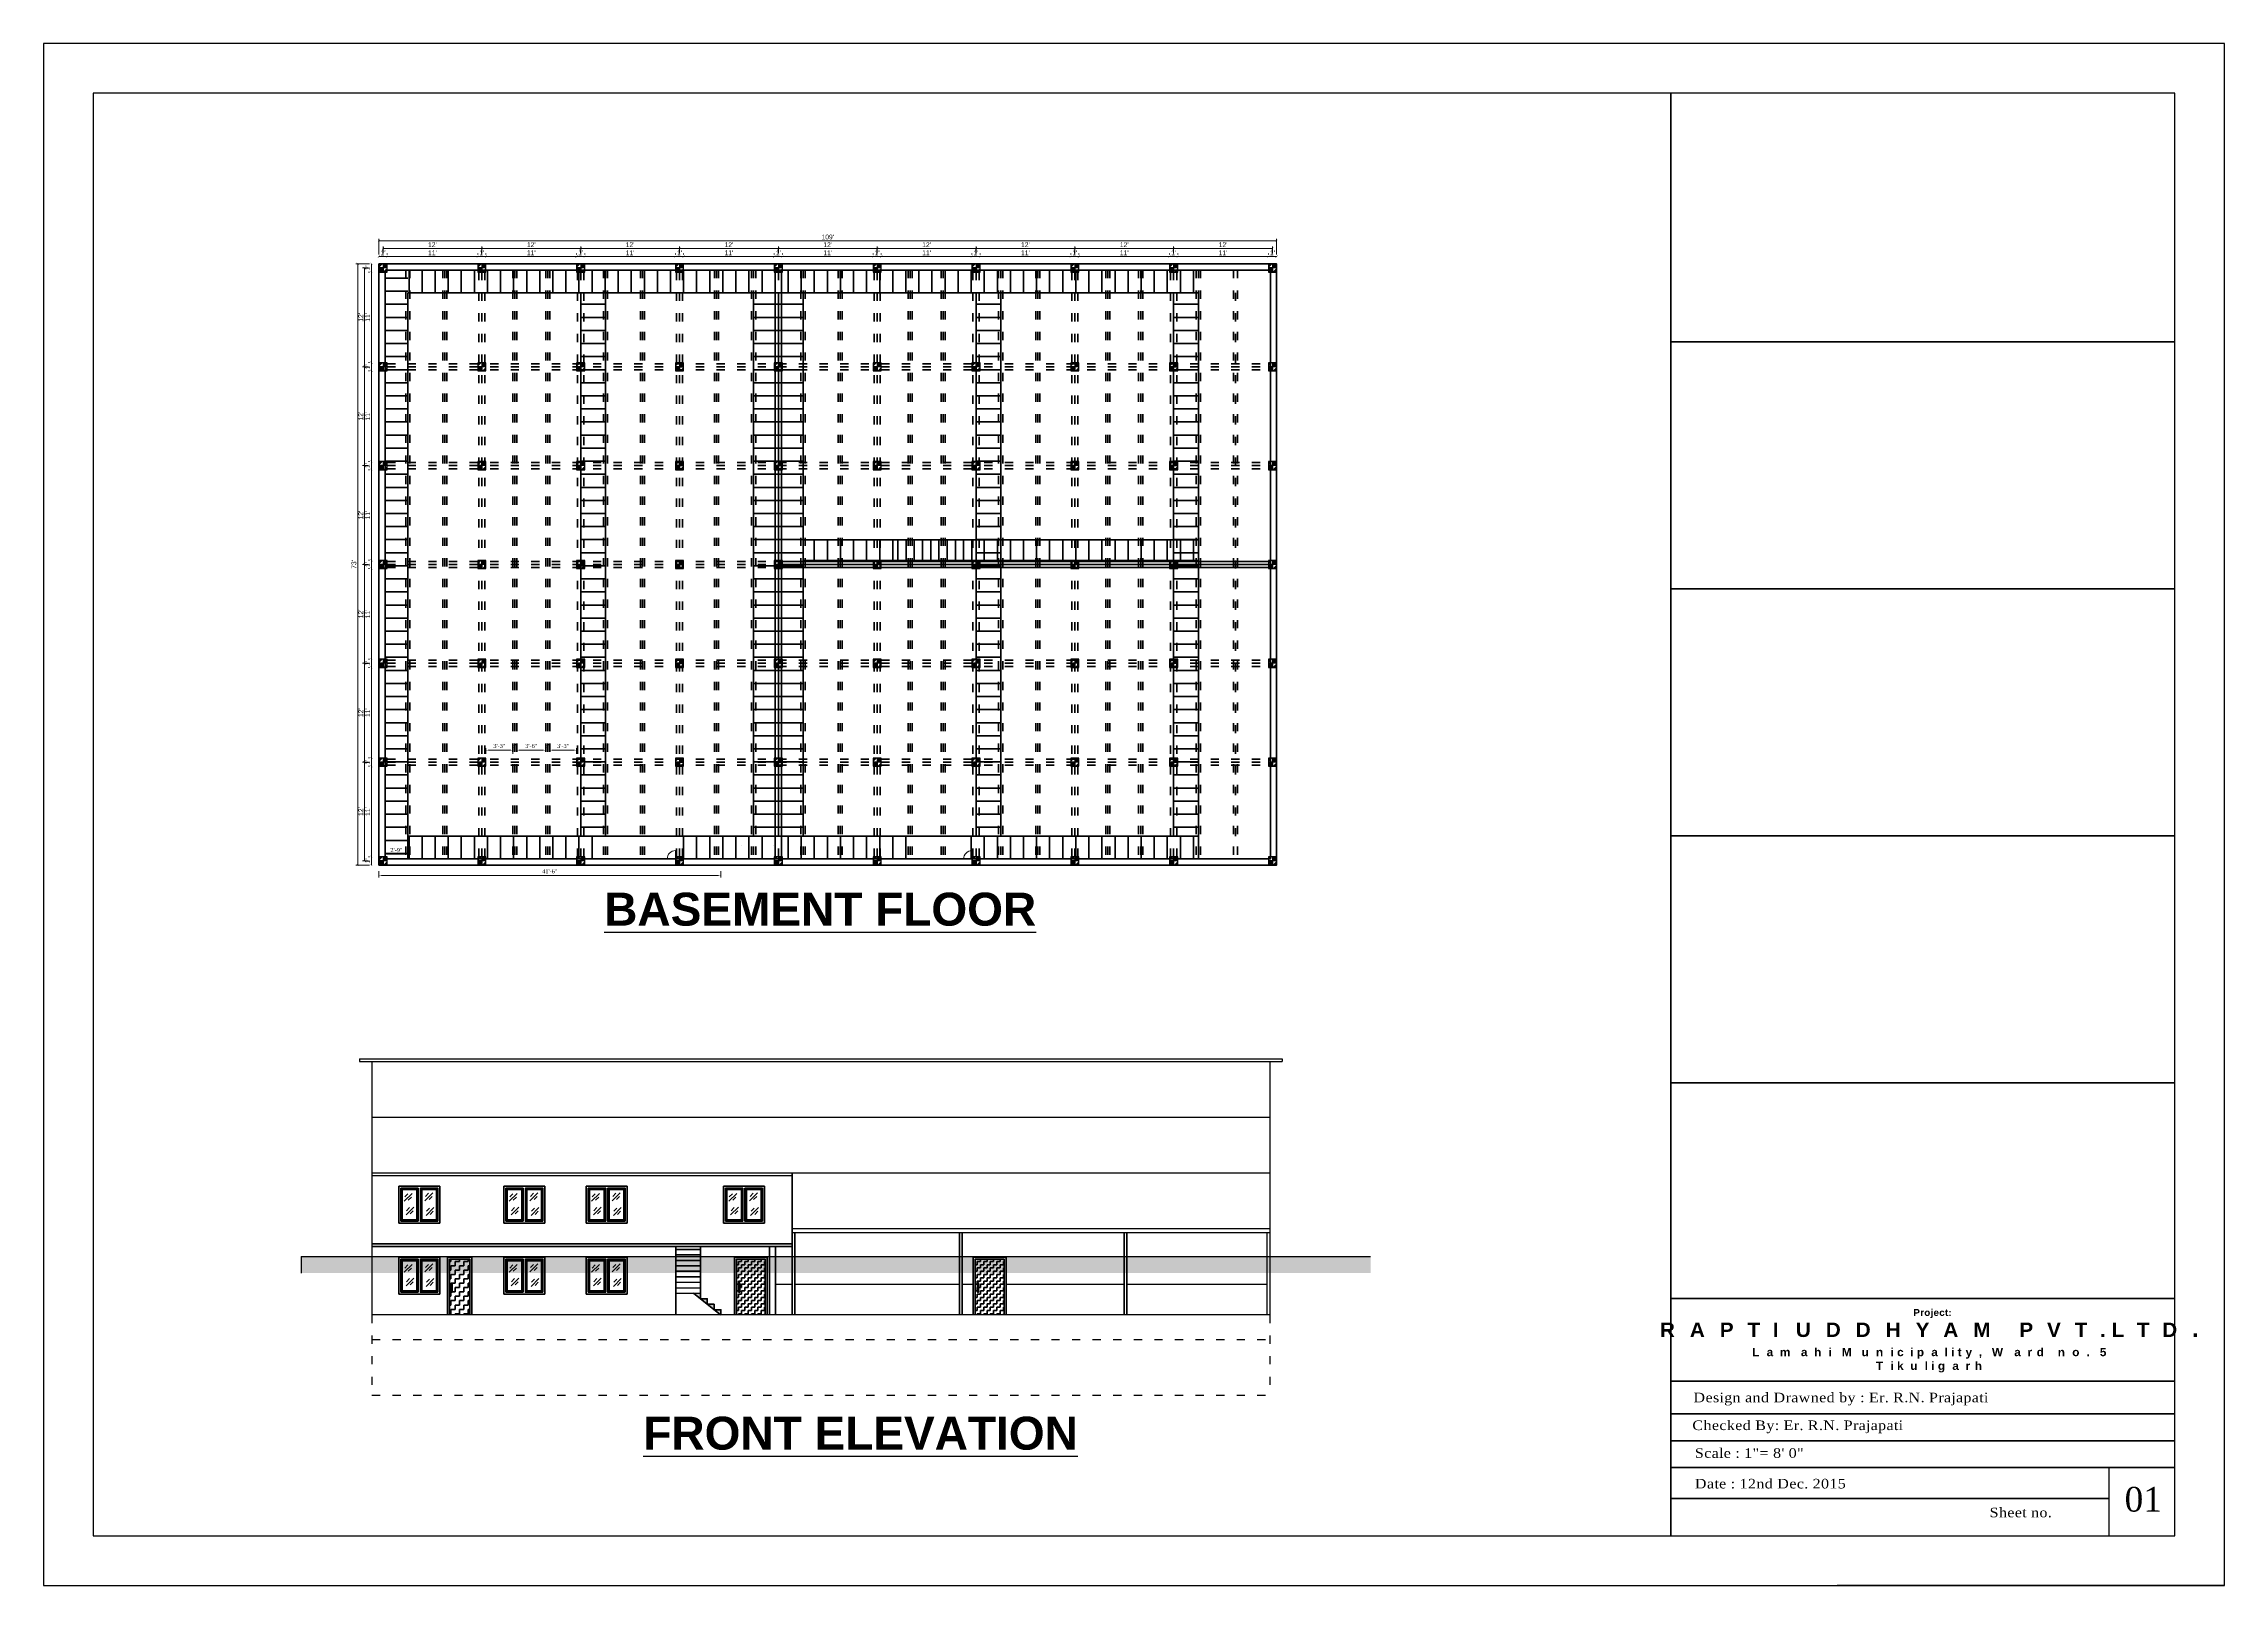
# Model space of a CAD drawing. Extents: x -2338379 to 930990, y -818978 to 106940.
# Drawn here: x 361562 to 364739, y -199437 to -197191 of the extents above; entities that cross this region are included whole.
import ezdxf

# ---------------------------------------------------------------- set-up
doc = ezdxf.new("R2010")
doc.units = 0
doc.header["$MEASUREMENT"] = 0
doc.header["$PDMODE"] = 34
doc.linetypes.add('ACAD_ISO03W100', pattern=[30, 12, -18])
doc.layers.get('0').update_dxf_attribs({"linetype": 'CONTINUOUS', "lineweight": 30})
doc.layers.get('DEFPOINTS').update_dxf_attribs({"linetype": 'CONTINUOUS'})
for name, color, linetype, lineweight in [('Door', 5, 'CONTINUOUS', 5), ('STAIRCASE', 32, 'CONTINUOUS', 25), ('Text (Data)', 1, 'CONTINUOUS', 13), ('WALL', 1, 'CONTINUOUS', 40), ('way', 252, 'CONTINUOUS', 120), ('win&doors', 4, 'CONTINUOUS', 20)]:
    doc.layers.add(name, color=color, linetype=linetype, lineweight=lineweight)
doc.layers.add('dotline', color=113, linetype='ACAD_ISO03W100')
doc.layers.add('pillar12', color=7, linetype='CONTINUOUS')
doc.styles.get("Standard").update_dxf_attribs({"font": 'times.ttf', "height": 6})
doc.styles.add('style1', font='arial.ttf')
doc.linetypes.add('ZIGZAG', pattern='A,0.0001,-0.2,[131,ltypeshp.shx,S=0.2,R=0,X=-0.2,Y=0],-0.4,[131,ltypeshp.shx,S=0.2,R=180,X=0.2,Y=0],-0.2', length=0.8001)
doc.dimstyles.new('DIM1', dxfattribs={"dimscale": 0, "dimtxt": 7, "dimasz": 3, "dimexe": 3, "dimexo": 15, "dimgap": 2, "dimtad": 1, "dimdec": 0, "dimzin": 0, "dimdsep": 46, "dimlunit": 4, "dimtxsty": 'style1', "dimblk1": 'ARCHTICK', "dimblk2": 'ARCHTICK', "dimsah": 1, "dimcen": 0, "dimclrd": 6, "dimclre": 6, "dimclrt": 256, "dimadec": 0, "dimazin": 0, "dimtfac": 0.333333, "dimtdec": 0, "dimtofl": 0, "dimtmove": 2, "dimatfit": 3, "dimldrblk": 'ARCHTICK', "dimfxl": 1, "dimtolj": 1, "dimtzin": 0, "dimlwd": 13, "dimlwe": 13, "dimarcsym": 0})
doc.dimstyles.new('Standard$0', dxfattribs={"dimtxt": 6, "dimasz": 4, "dimexe": 3, "dimexo": 6, "dimgap": 3, "dimtad": 1, "dimdec": 1, "dimzin": 0, "dimdsep": 46, "dimlunit": 4, "dimtxsty": 'Standard', "dimcen": 0.09, "dimclrd": 6, "dimclre": 6, "dimclrt": 7, "dimadec": 0, "dimazin": 0, "dimtfac": 1, "dimtdec": 1, "dimtix": 1, "dimtofl": 0, "dimtmove": 1, "dimatfit": 3, "dimfxl": 1, "dimtolj": 1, "dimtzin": 0, "dimlwd": 18, "dimlwe": 18, "dimarcsym": 0})
pattern_1 = [(0, (356074.154, -201875.79), (0, 19.05), [])]
pattern_2 = [(90, (356074.154, -201875.79), (-19.05, 1e-15), [])]

# ---------------------------------------------------------------- blocks, each defined once
blk = doc.blocks.new('pill12')
h = blk.add_hatch(color=5)
h.paths.add_polyline_path([(-6, -6), (6, -6), (6, 6), (-6, 6)], flags=17)
edge = h.paths.add_edge_path(flags=17)
edge.add_line((6, 0), (-6, 0))
edge.add_line((0, 6), (0, -6))
for p, q in [((6, 0), (-6, 0)), ((0, 6), (0, -6))]:
    blk.add_line(p, q)
blk.add_lwpolyline([(-6, -6), (6, -6), (6, 6), (-6, 6)], close=True)
blk = doc.blocks.new('door')
at = {"layer": 'win&doors'}
for p, q in [((-12, 0), (0, 0)), ((0, 0), (0, 12))]:
    blk.add_line(p, q, dxfattribs=at)
at = {"layer": 'win&doors', "const_width": 0.125}
blk.add_lwpolyline([(-12, 0), (0, 0)], dxfattribs=at)
at = {"layer": 'win&doors'}
blk.add_arc((0, 0), 12, 90, 180, dxfattribs=at)
blk = doc.blocks.new('_ARCHTICK')
at = {"color": 0, "linetype": 'ByBlock', "const_width": 0.15}
blk.add_lwpolyline([(-0.5, -0.5), (0.5, 0.5)], dxfattribs=at)
blk = doc.blocks.new('*D56')
at = {"color": 6, "lineweight": 13, "transparency": 16777216}
for p, q in [((362050.1, -197496.5), (362050.1, -197497.9)), ((362050.1, -197500.9), (362062.1, -197500.9)), ((362062.1, -197496.5), (362062.1, -197497.9))]:
    blk.add_line(p, q, dxfattribs=at)
at = {"layer": 'DEFPOINTS', "color": 0, "lineweight": 30, "transparency": 16777216}
for p in [(362050.1, -197511.5), (362062.1, -197500.9), (362062.1, -197511.5)]:
    blk.add_point(p, dxfattribs=at)
at = {"color": 6, "lineweight": 13, "transparency": 16777216, "xscale": 3, "yscale": 3, "zscale": 3, "rotation": 180}
blk.add_blockref('_ARCHTICK', (362050.1, -197500.9), dxfattribs=at)
at = {"color": 6, "lineweight": 13, "transparency": 16777216, "xscale": 3, "yscale": 3, "zscale": 3}
blk.add_blockref('_ARCHTICK', (362062.1, -197500.9), dxfattribs=at)
at = {"lineweight": 40, "transparency": 16777216, "insert": (362056.1, -197495.4), "char_height": 7, "attachment_point": 5, "style": 'style1'}
blk.add_mtext("\\A1;1'", dxfattribs=at)
blk = doc.blocks.new('*D57')
at = {"color": 6, "lineweight": 13, "transparency": 16777216}
for p, q in [((362062.1, -197496.5), (362062.1, -197497.9)), ((362062.1, -197500.9), (362194.1, -197500.9)), ((362194.1, -197496.5), (362194.1, -197497.9))]:
    blk.add_line(p, q, dxfattribs=at)
at = {"layer": 'DEFPOINTS', "color": 0, "lineweight": 30, "transparency": 16777216}
for p in [(362062.1, -197511.5), (362194.1, -197500.9), (362194.1, -197511.5)]:
    blk.add_point(p, dxfattribs=at)
at = {"color": 6, "lineweight": 13, "transparency": 16777216, "xscale": 3, "yscale": 3, "zscale": 3, "rotation": 180}
blk.add_blockref('_ARCHTICK', (362062.1, -197500.9), dxfattribs=at)
at = {"color": 6, "lineweight": 13, "transparency": 16777216, "xscale": 3, "yscale": 3, "zscale": 3}
blk.add_blockref('_ARCHTICK', (362194.1, -197500.9), dxfattribs=at)
at = {"lineweight": 40, "transparency": 16777216, "insert": (362128.1, -197495.4), "char_height": 7, "attachment_point": 5, "style": 'style1'}
blk.add_mtext("\\A1;11'", dxfattribs=at)
blk = doc.blocks.new('*D58')
at = {"color": 6, "lineweight": 13, "transparency": 16777216}
for p, q in [((362194.1, -197496.5), (362194.1, -197497.9)), ((362194.1, -197500.9), (362206.1, -197500.9)), ((362206.1, -197496.5), (362206.1, -197497.9))]:
    blk.add_line(p, q, dxfattribs=at)
at = {"layer": 'DEFPOINTS', "color": 0, "lineweight": 30, "transparency": 16777216}
for p in [(362194.1, -197511.5), (362206.1, -197500.9), (362206.1, -197511.5)]:
    blk.add_point(p, dxfattribs=at)
at = {"color": 6, "lineweight": 13, "transparency": 16777216, "xscale": 3, "yscale": 3, "zscale": 3, "rotation": 180}
blk.add_blockref('_ARCHTICK', (362194.1, -197500.9), dxfattribs=at)
at = {"color": 6, "lineweight": 13, "transparency": 16777216, "xscale": 3, "yscale": 3, "zscale": 3}
blk.add_blockref('_ARCHTICK', (362206.1, -197500.9), dxfattribs=at)
at = {"lineweight": 40, "transparency": 16777216, "insert": (362200.1, -197495.4), "char_height": 7, "attachment_point": 5, "style": 'style1'}
blk.add_mtext("\\A1;1'", dxfattribs=at)
blk = doc.blocks.new('*D59')
at = {"color": 6, "lineweight": 13, "transparency": 16777216}
for p, q in [((362206.1, -197496.5), (362206.1, -197497.9)), ((362206.1, -197500.9), (362338.1, -197500.9)), ((362338.1, -197496.5), (362338.1, -197497.9))]:
    blk.add_line(p, q, dxfattribs=at)
at = {"layer": 'DEFPOINTS', "color": 0, "lineweight": 30, "transparency": 16777216}
for p in [(362206.1, -197511.5), (362338.1, -197500.9), (362338.1, -197511.5)]:
    blk.add_point(p, dxfattribs=at)
at = {"color": 6, "lineweight": 13, "transparency": 16777216, "xscale": 3, "yscale": 3, "zscale": 3, "rotation": 180}
blk.add_blockref('_ARCHTICK', (362206.1, -197500.9), dxfattribs=at)
at = {"color": 6, "lineweight": 13, "transparency": 16777216, "xscale": 3, "yscale": 3, "zscale": 3}
blk.add_blockref('_ARCHTICK', (362338.1, -197500.9), dxfattribs=at)
at = {"lineweight": 40, "transparency": 16777216, "insert": (362272.1, -197495.4), "char_height": 7, "attachment_point": 5, "style": 'style1'}
blk.add_mtext("\\A1;11'", dxfattribs=at)
blk = doc.blocks.new('*D60')
at = {"color": 6, "lineweight": 13, "transparency": 16777216}
for p, q in [((362338.1, -197496.5), (362338.1, -197497.9)), ((362338.1, -197500.9), (362350.1, -197500.9)), ((362350.1, -197496.5), (362350.1, -197497.9))]:
    blk.add_line(p, q, dxfattribs=at)
at = {"layer": 'DEFPOINTS', "color": 0, "lineweight": 30, "transparency": 16777216}
for p in [(362338.1, -197511.5), (362350.1, -197500.9), (362350.1, -197511.5)]:
    blk.add_point(p, dxfattribs=at)
at = {"color": 6, "lineweight": 13, "transparency": 16777216, "xscale": 3, "yscale": 3, "zscale": 3, "rotation": 180}
blk.add_blockref('_ARCHTICK', (362338.1, -197500.9), dxfattribs=at)
at = {"color": 6, "lineweight": 13, "transparency": 16777216, "xscale": 3, "yscale": 3, "zscale": 3}
blk.add_blockref('_ARCHTICK', (362350.1, -197500.9), dxfattribs=at)
at = {"lineweight": 40, "transparency": 16777216, "insert": (362344.1, -197495.4), "char_height": 7, "attachment_point": 5, "style": 'style1'}
blk.add_mtext("\\A1;1'", dxfattribs=at)
blk = doc.blocks.new('*D61')
at = {"color": 6, "lineweight": 13, "transparency": 16777216}
for p, q in [((362350.1, -197496.5), (362350.1, -197497.9)), ((362350.1, -197500.9), (362482.1, -197500.9)), ((362482.1, -197496.5), (362482.1, -197497.9))]:
    blk.add_line(p, q, dxfattribs=at)
at = {"layer": 'DEFPOINTS', "color": 0, "lineweight": 30, "transparency": 16777216}
for p in [(362350.1, -197511.5), (362482.1, -197500.9), (362482.1, -197511.5)]:
    blk.add_point(p, dxfattribs=at)
at = {"color": 6, "lineweight": 13, "transparency": 16777216, "xscale": 3, "yscale": 3, "zscale": 3, "rotation": 180}
blk.add_blockref('_ARCHTICK', (362350.1, -197500.9), dxfattribs=at)
at = {"color": 6, "lineweight": 13, "transparency": 16777216, "xscale": 3, "yscale": 3, "zscale": 3}
blk.add_blockref('_ARCHTICK', (362482.1, -197500.9), dxfattribs=at)
at = {"lineweight": 40, "transparency": 16777216, "insert": (362416.1, -197495.4), "char_height": 7, "attachment_point": 5, "style": 'style1'}
blk.add_mtext("\\A1;11'", dxfattribs=at)
blk = doc.blocks.new('*D13')
at = {"color": 6, "lineweight": 13, "transparency": 16777216}
for p, q in [((362482.1, -197496.5), (362482.1, -197497.9)), ((362482.1, -197500.9), (362494.1, -197500.9)), ((362494.1, -197496.5), (362494.1, -197497.9))]:
    blk.add_line(p, q, dxfattribs=at)
at = {"layer": 'DEFPOINTS', "color": 0, "lineweight": 30, "transparency": 16777216}
for p in [(362482.1, -197511.5), (362494.1, -197500.9), (362494.1, -197511.5)]:
    blk.add_point(p, dxfattribs=at)
at = {"color": 6, "lineweight": 13, "transparency": 16777216, "xscale": 3, "yscale": 3, "zscale": 3, "rotation": 180}
blk.add_blockref('_ARCHTICK', (362482.1, -197500.9), dxfattribs=at)
at = {"color": 6, "lineweight": 13, "transparency": 16777216, "xscale": 3, "yscale": 3, "zscale": 3}
blk.add_blockref('_ARCHTICK', (362494.1, -197500.9), dxfattribs=at)
at = {"lineweight": 40, "transparency": 16777216, "insert": (362488.1, -197495.4), "char_height": 7, "attachment_point": 5, "style": 'style1'}
blk.add_mtext("\\A1;1'", dxfattribs=at)
blk = doc.blocks.new('*D14')
at = {"color": 6, "lineweight": 13, "transparency": 16777216}
for p, q in [((362494.1, -197496.5), (362494.1, -197497.9)), ((362494.1, -197500.9), (362626.1, -197500.9)), ((362626.1, -197496.5), (362626.1, -197497.9))]:
    blk.add_line(p, q, dxfattribs=at)
at = {"layer": 'DEFPOINTS', "color": 0, "lineweight": 30, "transparency": 16777216}
for p in [(362494.1, -197511.5), (362626.1, -197500.9), (362626.1, -197511.5)]:
    blk.add_point(p, dxfattribs=at)
at = {"color": 6, "lineweight": 13, "transparency": 16777216, "xscale": 3, "yscale": 3, "zscale": 3, "rotation": 180}
blk.add_blockref('_ARCHTICK', (362494.1, -197500.9), dxfattribs=at)
at = {"color": 6, "lineweight": 13, "transparency": 16777216, "xscale": 3, "yscale": 3, "zscale": 3}
blk.add_blockref('_ARCHTICK', (362626.1, -197500.9), dxfattribs=at)
at = {"lineweight": 40, "transparency": 16777216, "insert": (362560.1, -197495.4), "char_height": 7, "attachment_point": 5, "style": 'style1'}
blk.add_mtext("\\A1;11'", dxfattribs=at)
blk = doc.blocks.new('*D15')
at = {"color": 6, "lineweight": 13, "transparency": 16777216}
for p, q in [((362626.1, -197496.5), (362626.1, -197497.9)), ((362626.1, -197500.9), (362638.1, -197500.9)), ((362638.1, -197496.5), (362638.1, -197497.9))]:
    blk.add_line(p, q, dxfattribs=at)
at = {"layer": 'DEFPOINTS', "color": 0, "lineweight": 30, "transparency": 16777216}
for p in [(362626.1, -197511.5), (362638.1, -197500.9), (362638.1, -197511.5)]:
    blk.add_point(p, dxfattribs=at)
at = {"color": 6, "lineweight": 13, "transparency": 16777216, "xscale": 3, "yscale": 3, "zscale": 3, "rotation": 180}
blk.add_blockref('_ARCHTICK', (362626.1, -197500.9), dxfattribs=at)
at = {"color": 6, "lineweight": 13, "transparency": 16777216, "xscale": 3, "yscale": 3, "zscale": 3}
blk.add_blockref('_ARCHTICK', (362638.1, -197500.9), dxfattribs=at)
at = {"lineweight": 40, "transparency": 16777216, "insert": (362632.1, -197495.4), "char_height": 7, "attachment_point": 5, "style": 'style1'}
blk.add_mtext("\\A1;1'", dxfattribs=at)
blk = doc.blocks.new('*D16')
at = {"color": 6, "lineweight": 13, "transparency": 16777216}
for p, q in [((362638.1, -197496.5), (362638.1, -197497.9)), ((362638.1, -197500.9), (362770.1, -197500.9)), ((362770.1, -197496.5), (362770.1, -197497.9))]:
    blk.add_line(p, q, dxfattribs=at)
at = {"layer": 'DEFPOINTS', "color": 0, "lineweight": 30, "transparency": 16777216}
for p in [(362638.1, -197511.5), (362770.1, -197500.9), (362770.1, -197511.5)]:
    blk.add_point(p, dxfattribs=at)
at = {"color": 6, "lineweight": 13, "transparency": 16777216, "xscale": 3, "yscale": 3, "zscale": 3, "rotation": 180}
blk.add_blockref('_ARCHTICK', (362638.1, -197500.9), dxfattribs=at)
at = {"color": 6, "lineweight": 13, "transparency": 16777216, "xscale": 3, "yscale": 3, "zscale": 3}
blk.add_blockref('_ARCHTICK', (362770.1, -197500.9), dxfattribs=at)
at = {"lineweight": 40, "transparency": 16777216, "insert": (362704.1, -197495.4), "char_height": 7, "attachment_point": 5, "style": 'style1'}
blk.add_mtext("\\A1;11'", dxfattribs=at)
blk = doc.blocks.new('*D17')
at = {"color": 6, "lineweight": 13, "transparency": 16777216}
for p, q in [((362770.1, -197496.5), (362770.1, -197497.9)), ((362770.1, -197500.9), (362782.1, -197500.9)), ((362782.1, -197496.5), (362782.1, -197497.9))]:
    blk.add_line(p, q, dxfattribs=at)
at = {"layer": 'DEFPOINTS', "color": 0, "lineweight": 30, "transparency": 16777216}
for p in [(362770.1, -197511.5), (362782.1, -197500.9), (362782.1, -197511.5)]:
    blk.add_point(p, dxfattribs=at)
at = {"color": 6, "lineweight": 13, "transparency": 16777216, "xscale": 3, "yscale": 3, "zscale": 3, "rotation": 180}
blk.add_blockref('_ARCHTICK', (362770.1, -197500.9), dxfattribs=at)
at = {"color": 6, "lineweight": 13, "transparency": 16777216, "xscale": 3, "yscale": 3, "zscale": 3}
blk.add_blockref('_ARCHTICK', (362782.1, -197500.9), dxfattribs=at)
at = {"lineweight": 40, "transparency": 16777216, "insert": (362776.1, -197495.4), "char_height": 7, "attachment_point": 5, "style": 'style1'}
blk.add_mtext("\\A1;1'", dxfattribs=at)
blk = doc.blocks.new('*D18')
at = {"color": 6, "lineweight": 13, "transparency": 16777216}
for p, q in [((362782.1, -197496.5), (362782.1, -197497.9)), ((362782.1, -197500.9), (362914.1, -197500.9)), ((362914.1, -197496.5), (362914.1, -197497.9))]:
    blk.add_line(p, q, dxfattribs=at)
at = {"layer": 'DEFPOINTS', "color": 0, "lineweight": 30, "transparency": 16777216}
for p in [(362782.1, -197511.5), (362914.1, -197500.9), (362914.1, -197511.5)]:
    blk.add_point(p, dxfattribs=at)
at = {"color": 6, "lineweight": 13, "transparency": 16777216, "xscale": 3, "yscale": 3, "zscale": 3, "rotation": 180}
blk.add_blockref('_ARCHTICK', (362782.1, -197500.9), dxfattribs=at)
at = {"color": 6, "lineweight": 13, "transparency": 16777216, "xscale": 3, "yscale": 3, "zscale": 3}
blk.add_blockref('_ARCHTICK', (362914.1, -197500.9), dxfattribs=at)
at = {"lineweight": 40, "transparency": 16777216, "insert": (362848.1, -197495.4), "char_height": 7, "attachment_point": 5, "style": 'style1'}
blk.add_mtext("\\A1;11'", dxfattribs=at)
blk = doc.blocks.new('*D19')
at = {"color": 6, "lineweight": 13, "transparency": 16777216}
for p, q in [((362914.1, -197496.5), (362914.1, -197497.9)), ((362914.1, -197500.9), (362926.1, -197500.9)), ((362926.1, -197496.5), (362926.1, -197497.9))]:
    blk.add_line(p, q, dxfattribs=at)
at = {"layer": 'DEFPOINTS', "color": 0, "lineweight": 30, "transparency": 16777216}
for p in [(362914.1, -197511.5), (362926.1, -197500.9), (362926.1, -197511.5)]:
    blk.add_point(p, dxfattribs=at)
at = {"color": 6, "lineweight": 13, "transparency": 16777216, "xscale": 3, "yscale": 3, "zscale": 3, "rotation": 180}
blk.add_blockref('_ARCHTICK', (362914.1, -197500.9), dxfattribs=at)
at = {"color": 6, "lineweight": 13, "transparency": 16777216, "xscale": 3, "yscale": 3, "zscale": 3}
blk.add_blockref('_ARCHTICK', (362926.1, -197500.9), dxfattribs=at)
at = {"lineweight": 40, "transparency": 16777216, "insert": (362920.1, -197495.4), "char_height": 7, "attachment_point": 5, "style": 'style1'}
blk.add_mtext("\\A1;1'", dxfattribs=at)
blk = doc.blocks.new('*D20')
at = {"color": 6, "lineweight": 13, "transparency": 16777216}
for p, q in [((362926.1, -197496.5), (362926.1, -197497.9)), ((362926.1, -197500.9), (363058.1, -197500.9)), ((363058.1, -197496.5), (363058.1, -197497.9))]:
    blk.add_line(p, q, dxfattribs=at)
at = {"layer": 'DEFPOINTS', "color": 0, "lineweight": 30, "transparency": 16777216}
for p in [(362926.1, -197511.5), (363058.1, -197500.9), (363058.1, -197511.5)]:
    blk.add_point(p, dxfattribs=at)
at = {"color": 6, "lineweight": 13, "transparency": 16777216, "xscale": 3, "yscale": 3, "zscale": 3, "rotation": 180}
blk.add_blockref('_ARCHTICK', (362926.1, -197500.9), dxfattribs=at)
at = {"color": 6, "lineweight": 13, "transparency": 16777216, "xscale": 3, "yscale": 3, "zscale": 3}
blk.add_blockref('_ARCHTICK', (363058.1, -197500.9), dxfattribs=at)
at = {"lineweight": 40, "transparency": 16777216, "insert": (362992.1, -197495.4), "char_height": 7, "attachment_point": 5, "style": 'style1'}
blk.add_mtext("\\A1;11'", dxfattribs=at)
blk = doc.blocks.new('*D21')
at = {"color": 6, "lineweight": 13, "transparency": 16777216}
for p, q in [((363058.1, -197496.5), (363058.1, -197497.9)), ((363058.1, -197500.9), (363070.1, -197500.9)), ((363070.1, -197496.5), (363070.1, -197497.9))]:
    blk.add_line(p, q, dxfattribs=at)
at = {"layer": 'DEFPOINTS', "color": 0, "lineweight": 30, "transparency": 16777216}
for p in [(363058.1, -197511.5), (363070.1, -197500.9), (363070.1, -197511.5)]:
    blk.add_point(p, dxfattribs=at)
at = {"color": 6, "lineweight": 13, "transparency": 16777216, "xscale": 3, "yscale": 3, "zscale": 3, "rotation": 180}
blk.add_blockref('_ARCHTICK', (363058.1, -197500.9), dxfattribs=at)
at = {"color": 6, "lineweight": 13, "transparency": 16777216, "xscale": 3, "yscale": 3, "zscale": 3}
blk.add_blockref('_ARCHTICK', (363070.1, -197500.9), dxfattribs=at)
at = {"lineweight": 40, "transparency": 16777216, "insert": (363064.1, -197495.4), "char_height": 7, "attachment_point": 5, "style": 'style1'}
blk.add_mtext("\\A1;1'", dxfattribs=at)
blk = doc.blocks.new('*D22')
at = {"color": 6, "lineweight": 13, "transparency": 16777216}
for p, q in [((363070.1, -197496.5), (363070.1, -197497.9)), ((363070.1, -197500.9), (363202.1, -197500.9)), ((363202.1, -197496.5), (363202.1, -197497.9))]:
    blk.add_line(p, q, dxfattribs=at)
at = {"layer": 'DEFPOINTS', "color": 0, "lineweight": 30, "transparency": 16777216}
for p in [(363070.1, -197511.5), (363202.1, -197500.9), (363202.1, -197511.5)]:
    blk.add_point(p, dxfattribs=at)
at = {"color": 6, "lineweight": 13, "transparency": 16777216, "xscale": 3, "yscale": 3, "zscale": 3, "rotation": 180}
blk.add_blockref('_ARCHTICK', (363070.1, -197500.9), dxfattribs=at)
at = {"color": 6, "lineweight": 13, "transparency": 16777216, "xscale": 3, "yscale": 3, "zscale": 3}
blk.add_blockref('_ARCHTICK', (363202.1, -197500.9), dxfattribs=at)
at = {"lineweight": 40, "transparency": 16777216, "insert": (363136.1, -197495.4), "char_height": 7, "attachment_point": 5, "style": 'style1'}
blk.add_mtext("\\A1;11'", dxfattribs=at)
blk = doc.blocks.new('*D23')
at = {"color": 6, "lineweight": 13, "transparency": 16777216}
for p, q in [((363202.1, -197496.5), (363202.1, -197497.9)), ((363202.1, -197500.9), (363214.1, -197500.9)), ((363214.1, -197496.5), (363214.1, -197497.9))]:
    blk.add_line(p, q, dxfattribs=at)
at = {"layer": 'DEFPOINTS', "color": 0, "lineweight": 30, "transparency": 16777216}
for p in [(363202.1, -197511.5), (363214.1, -197500.9), (363214.1, -197511.5)]:
    blk.add_point(p, dxfattribs=at)
at = {"color": 6, "lineweight": 13, "transparency": 16777216, "xscale": 3, "yscale": 3, "zscale": 3, "rotation": 180}
blk.add_blockref('_ARCHTICK', (363202.1, -197500.9), dxfattribs=at)
at = {"color": 6, "lineweight": 13, "transparency": 16777216, "xscale": 3, "yscale": 3, "zscale": 3}
blk.add_blockref('_ARCHTICK', (363214.1, -197500.9), dxfattribs=at)
at = {"lineweight": 40, "transparency": 16777216, "insert": (363208.1, -197495.4), "char_height": 7, "attachment_point": 5, "style": 'style1'}
blk.add_mtext("\\A1;1'", dxfattribs=at)
blk = doc.blocks.new('*D24')
at = {"color": 6, "lineweight": 13, "transparency": 16777216}
for p, q in [((363214.1, -197496.5), (363214.1, -197497.9)), ((363214.1, -197500.9), (363346.1, -197500.9)), ((363346.1, -197496.5), (363346.1, -197497.9))]:
    blk.add_line(p, q, dxfattribs=at)
at = {"layer": 'DEFPOINTS', "color": 0, "lineweight": 30, "transparency": 16777216}
for p in [(363214.1, -197511.5), (363346.1, -197500.9), (363346.1, -197511.5)]:
    blk.add_point(p, dxfattribs=at)
at = {"color": 6, "lineweight": 13, "transparency": 16777216, "xscale": 3, "yscale": 3, "zscale": 3, "rotation": 180}
blk.add_blockref('_ARCHTICK', (363214.1, -197500.9), dxfattribs=at)
at = {"color": 6, "lineweight": 13, "transparency": 16777216, "xscale": 3, "yscale": 3, "zscale": 3}
blk.add_blockref('_ARCHTICK', (363346.1, -197500.9), dxfattribs=at)
at = {"lineweight": 40, "transparency": 16777216, "insert": (363280.1, -197495.4), "char_height": 7, "attachment_point": 5, "style": 'style1'}
blk.add_mtext("\\A1;11'", dxfattribs=at)
blk = doc.blocks.new('*D25')
at = {"color": 6, "lineweight": 13, "transparency": 16777216}
for p, q in [((363346.1, -197496.5), (363346.1, -197497.9)), ((363346.1, -197500.9), (363358.1, -197500.9)), ((363358.1, -197496.5), (363358.1, -197497.9))]:
    blk.add_line(p, q, dxfattribs=at)
at = {"layer": 'DEFPOINTS', "color": 0, "lineweight": 30, "transparency": 16777216}
for p in [(363346.1, -197511.5), (363358.1, -197500.9), (363358.1, -197511.5)]:
    blk.add_point(p, dxfattribs=at)
at = {"color": 6, "lineweight": 13, "transparency": 16777216, "xscale": 3, "yscale": 3, "zscale": 3, "rotation": 180}
blk.add_blockref('_ARCHTICK', (363346.1, -197500.9), dxfattribs=at)
at = {"color": 6, "lineweight": 13, "transparency": 16777216, "xscale": 3, "yscale": 3, "zscale": 3}
blk.add_blockref('_ARCHTICK', (363358.1, -197500.9), dxfattribs=at)
at = {"lineweight": 40, "transparency": 16777216, "insert": (363352.1, -197495.4), "char_height": 7, "attachment_point": 5, "style": 'style1'}
blk.add_mtext("\\A1;1'", dxfattribs=at)
blk = doc.blocks.new('*D26')
at = {"color": 6, "lineweight": 13, "transparency": 16777216}
for p, q in [((363208.1, -197496.5), (363208.1, -197486.1)), ((363352.1, -197496.5), (363352.1, -197486.1)), ((363352.1, -197489.1), (363208.1, -197489.1))]:
    blk.add_line(p, q, dxfattribs=at)
at = {"layer": 'DEFPOINTS', "color": 0, "lineweight": 30, "transparency": 16777216}
for p in [(363208.1, -197489.1), (363208.1, -197511.5), (363352.1, -197511.5)]:
    blk.add_point(p, dxfattribs=at)
at = {"color": 6, "lineweight": 13, "transparency": 16777216, "xscale": 3, "yscale": 3, "zscale": 3, "rotation": 180}
blk.add_blockref('_ARCHTICK', (363208.1, -197489.1), dxfattribs=at)
at = {"color": 6, "lineweight": 13, "transparency": 16777216, "xscale": 3, "yscale": 3, "zscale": 3}
blk.add_blockref('_ARCHTICK', (363352.1, -197489.1), dxfattribs=at)
at = {"lineweight": 40, "transparency": 16777216, "insert": (363280.1, -197483.6), "char_height": 7, "attachment_point": 5, "style": 'style1'}
blk.add_mtext("\\A1;12'", dxfattribs=at)
blk = doc.blocks.new('*D27')
at = {"color": 6, "lineweight": 13, "transparency": 16777216}
for p, q in [((363064.1, -197496.5), (363064.1, -197486.1)), ((363208.1, -197496.5), (363208.1, -197486.1)), ((363208.1, -197489.1), (363064.1, -197489.1))]:
    blk.add_line(p, q, dxfattribs=at)
at = {"layer": 'DEFPOINTS', "color": 0, "lineweight": 30, "transparency": 16777216}
for p in [(363064.1, -197489.1), (363064.1, -197511.5), (363208.1, -197511.5)]:
    blk.add_point(p, dxfattribs=at)
at = {"color": 6, "lineweight": 13, "transparency": 16777216, "xscale": 3, "yscale": 3, "zscale": 3, "rotation": 180}
blk.add_blockref('_ARCHTICK', (363064.1, -197489.1), dxfattribs=at)
at = {"color": 6, "lineweight": 13, "transparency": 16777216, "xscale": 3, "yscale": 3, "zscale": 3}
blk.add_blockref('_ARCHTICK', (363208.1, -197489.1), dxfattribs=at)
at = {"lineweight": 40, "transparency": 16777216, "insert": (363136.1, -197483.6), "char_height": 7, "attachment_point": 5, "style": 'style1'}
blk.add_mtext("\\A1;12'", dxfattribs=at)
blk = doc.blocks.new('*D28')
at = {"color": 6, "lineweight": 13, "transparency": 16777216}
for p, q in [((362920.1, -197496.5), (362920.1, -197486.1)), ((363064.1, -197496.5), (363064.1, -197486.1)), ((363064.1, -197489.1), (362920.1, -197489.1))]:
    blk.add_line(p, q, dxfattribs=at)
at = {"layer": 'DEFPOINTS', "color": 0, "lineweight": 30, "transparency": 16777216}
for p in [(362920.1, -197489.1), (362920.1, -197511.5), (363064.1, -197511.5)]:
    blk.add_point(p, dxfattribs=at)
at = {"color": 6, "lineweight": 13, "transparency": 16777216, "xscale": 3, "yscale": 3, "zscale": 3, "rotation": 180}
blk.add_blockref('_ARCHTICK', (362920.1, -197489.1), dxfattribs=at)
at = {"color": 6, "lineweight": 13, "transparency": 16777216, "xscale": 3, "yscale": 3, "zscale": 3}
blk.add_blockref('_ARCHTICK', (363064.1, -197489.1), dxfattribs=at)
at = {"lineweight": 40, "transparency": 16777216, "insert": (362992.1, -197483.6), "char_height": 7, "attachment_point": 5, "style": 'style1'}
blk.add_mtext("\\A1;12'", dxfattribs=at)
blk = doc.blocks.new('*D29')
at = {"color": 6, "lineweight": 13, "transparency": 16777216}
for p, q in [((362776.1, -197496.5), (362776.1, -197486.1)), ((362920.1, -197496.5), (362920.1, -197486.1)), ((362920.1, -197489.1), (362776.1, -197489.1))]:
    blk.add_line(p, q, dxfattribs=at)
at = {"layer": 'DEFPOINTS', "color": 0, "lineweight": 30, "transparency": 16777216}
for p in [(362776.1, -197489.1), (362776.1, -197511.5), (362920.1, -197511.5)]:
    blk.add_point(p, dxfattribs=at)
at = {"color": 6, "lineweight": 13, "transparency": 16777216, "xscale": 3, "yscale": 3, "zscale": 3, "rotation": 180}
blk.add_blockref('_ARCHTICK', (362776.1, -197489.1), dxfattribs=at)
at = {"color": 6, "lineweight": 13, "transparency": 16777216, "xscale": 3, "yscale": 3, "zscale": 3}
blk.add_blockref('_ARCHTICK', (362920.1, -197489.1), dxfattribs=at)
at = {"lineweight": 40, "transparency": 16777216, "insert": (362848.1, -197483.6), "char_height": 7, "attachment_point": 5, "style": 'style1'}
blk.add_mtext("\\A1;12'", dxfattribs=at)
blk = doc.blocks.new('*D30')
at = {"color": 6, "lineweight": 13, "transparency": 16777216}
for p, q in [((362632.1, -197496.5), (362632.1, -197486.1)), ((362776.1, -197496.5), (362776.1, -197486.1)), ((362776.1, -197489.1), (362632.1, -197489.1))]:
    blk.add_line(p, q, dxfattribs=at)
at = {"layer": 'DEFPOINTS', "color": 0, "lineweight": 30, "transparency": 16777216}
for p in [(362632.1, -197489.1), (362632.1, -197511.5), (362776.1, -197511.5)]:
    blk.add_point(p, dxfattribs=at)
at = {"color": 6, "lineweight": 13, "transparency": 16777216, "xscale": 3, "yscale": 3, "zscale": 3, "rotation": 180}
blk.add_blockref('_ARCHTICK', (362632.1, -197489.1), dxfattribs=at)
at = {"color": 6, "lineweight": 13, "transparency": 16777216, "xscale": 3, "yscale": 3, "zscale": 3}
blk.add_blockref('_ARCHTICK', (362776.1, -197489.1), dxfattribs=at)
at = {"lineweight": 40, "transparency": 16777216, "insert": (362704.1, -197483.6), "char_height": 7, "attachment_point": 5, "style": 'style1'}
blk.add_mtext("\\A1;12'", dxfattribs=at)
blk = doc.blocks.new('*D31')
at = {"color": 6, "lineweight": 13, "transparency": 16777216}
for p, q in [((362488.1, -197496.5), (362488.1, -197486.1)), ((362632.1, -197496.5), (362632.1, -197486.1)), ((362632.1, -197489.1), (362488.1, -197489.1))]:
    blk.add_line(p, q, dxfattribs=at)
at = {"layer": 'DEFPOINTS', "color": 0, "lineweight": 30, "transparency": 16777216}
for p in [(362488.1, -197489.1), (362488.1, -197511.5), (362632.1, -197511.5)]:
    blk.add_point(p, dxfattribs=at)
at = {"color": 6, "lineweight": 13, "transparency": 16777216, "xscale": 3, "yscale": 3, "zscale": 3, "rotation": 180}
blk.add_blockref('_ARCHTICK', (362488.1, -197489.1), dxfattribs=at)
at = {"color": 6, "lineweight": 13, "transparency": 16777216, "xscale": 3, "yscale": 3, "zscale": 3}
blk.add_blockref('_ARCHTICK', (362632.1, -197489.1), dxfattribs=at)
at = {"lineweight": 40, "transparency": 16777216, "insert": (362560.1, -197483.6), "char_height": 7, "attachment_point": 5, "style": 'style1'}
blk.add_mtext("\\A1;12'", dxfattribs=at)
blk = doc.blocks.new('*D32')
at = {"color": 6, "lineweight": 13, "transparency": 16777216}
for p, q in [((362344.1, -197496.5), (362344.1, -197486.1)), ((362488.1, -197496.5), (362488.1, -197486.1)), ((362488.1, -197489.1), (362344.1, -197489.1))]:
    blk.add_line(p, q, dxfattribs=at)
at = {"layer": 'DEFPOINTS', "color": 0, "lineweight": 30, "transparency": 16777216}
for p in [(362344.1, -197489.1), (362344.1, -197511.5), (362488.1, -197511.5)]:
    blk.add_point(p, dxfattribs=at)
at = {"color": 6, "lineweight": 13, "transparency": 16777216, "xscale": 3, "yscale": 3, "zscale": 3, "rotation": 180}
blk.add_blockref('_ARCHTICK', (362344.1, -197489.1), dxfattribs=at)
at = {"color": 6, "lineweight": 13, "transparency": 16777216, "xscale": 3, "yscale": 3, "zscale": 3}
blk.add_blockref('_ARCHTICK', (362488.1, -197489.1), dxfattribs=at)
at = {"lineweight": 40, "transparency": 16777216, "insert": (362416.1, -197483.6), "char_height": 7, "attachment_point": 5, "style": 'style1'}
blk.add_mtext("\\A1;12'", dxfattribs=at)
blk = doc.blocks.new('*D33')
at = {"color": 6, "lineweight": 13, "transparency": 16777216}
for p, q in [((362200.1, -197496.5), (362200.1, -197486.1)), ((362344.1, -197496.5), (362344.1, -197486.1)), ((362344.1, -197489.1), (362200.1, -197489.1))]:
    blk.add_line(p, q, dxfattribs=at)
at = {"layer": 'DEFPOINTS', "color": 0, "lineweight": 30, "transparency": 16777216}
for p in [(362200.1, -197489.1), (362200.1, -197511.5), (362344.1, -197511.5)]:
    blk.add_point(p, dxfattribs=at)
at = {"color": 6, "lineweight": 13, "transparency": 16777216, "xscale": 3, "yscale": 3, "zscale": 3, "rotation": 180}
blk.add_blockref('_ARCHTICK', (362200.1, -197489.1), dxfattribs=at)
at = {"color": 6, "lineweight": 13, "transparency": 16777216, "xscale": 3, "yscale": 3, "zscale": 3}
blk.add_blockref('_ARCHTICK', (362344.1, -197489.1), dxfattribs=at)
at = {"lineweight": 40, "transparency": 16777216, "insert": (362272.1, -197483.6), "char_height": 7, "attachment_point": 5, "style": 'style1'}
blk.add_mtext("\\A1;12'", dxfattribs=at)
blk = doc.blocks.new('*D34')
at = {"color": 6, "lineweight": 13, "transparency": 16777216}
for p, q in [((362056.1, -197496.5), (362056.1, -197486.1)), ((362200.1, -197496.5), (362200.1, -197486.1)), ((362200.1, -197489.1), (362056.1, -197489.1))]:
    blk.add_line(p, q, dxfattribs=at)
at = {"layer": 'DEFPOINTS', "color": 0, "lineweight": 30, "transparency": 16777216}
for p in [(362056.1, -197489.1), (362056.1, -197511.5), (362200.1, -197511.5)]:
    blk.add_point(p, dxfattribs=at)
at = {"color": 6, "lineweight": 13, "transparency": 16777216, "xscale": 3, "yscale": 3, "zscale": 3, "rotation": 180}
blk.add_blockref('_ARCHTICK', (362056.1, -197489.1), dxfattribs=at)
at = {"color": 6, "lineweight": 13, "transparency": 16777216, "xscale": 3, "yscale": 3, "zscale": 3}
blk.add_blockref('_ARCHTICK', (362200.1, -197489.1), dxfattribs=at)
at = {"lineweight": 40, "transparency": 16777216, "insert": (362128.1, -197483.6), "char_height": 7, "attachment_point": 5, "style": 'style1'}
blk.add_mtext("\\A1;12'", dxfattribs=at)
blk = doc.blocks.new('*D35')
at = {"color": 6, "lineweight": 13, "transparency": 16777216}
for p, q in [((362050.1, -197496.5), (362050.1, -197475)), ((362050.1, -197478), (363358.1, -197478)), ((363358.1, -197496.5), (363358.1, -197475))]:
    blk.add_line(p, q, dxfattribs=at)
at = {"layer": 'DEFPOINTS', "color": 0, "lineweight": 30, "transparency": 16777216}
for p in [(363358.1, -197478), (362050.1, -197511.5), (363358.1, -197511.5)]:
    blk.add_point(p, dxfattribs=at)
at = {"color": 6, "lineweight": 13, "transparency": 16777216, "xscale": 3, "yscale": 3, "zscale": 3, "rotation": 180}
blk.add_blockref('_ARCHTICK', (362050.1, -197478), dxfattribs=at)
at = {"color": 6, "lineweight": 13, "transparency": 16777216, "xscale": 3, "yscale": 3, "zscale": 3}
blk.add_blockref('_ARCHTICK', (363358.1, -197478), dxfattribs=at)
at = {"lineweight": 40, "transparency": 16777216, "insert": (362704.1, -197472.4), "char_height": 7, "attachment_point": 5, "style": 'style1'}
blk.add_mtext("\\A1;109'", dxfattribs=at)
blk = doc.blocks.new('*D36')
at = {"color": 6, "lineweight": 13, "transparency": 16777216}
for p, q in [((362035.1, -197511.5), (362036.2, -197511.5)), ((362039.2, -197511.5), (362039.2, -197523.5)), ((362035.1, -197523.5), (362036.2, -197523.5))]:
    blk.add_line(p, q, dxfattribs=at)
at = {"layer": 'DEFPOINTS', "color": 0, "lineweight": 30, "transparency": 16777216}
for p in [(362050.1, -197511.5), (362039.2, -197523.5), (362050.1, -197523.5)]:
    blk.add_point(p, dxfattribs=at)
at = {"color": 6, "lineweight": 13, "transparency": 16777216, "xscale": 3, "yscale": 3, "zscale": 3}
for p, rotation in [((362039.2, -197511.5), 90), ((362039.2, -197523.5), 270)]:
    blk.add_blockref('_ARCHTICK', p, dxfattribs=dict(at, rotation=rotation))
at = {"lineweight": 40, "transparency": 16777216, "insert": (362033.7, -197517.5), "char_height": 7, "attachment_point": 5, "rotation": 90, "style": 'style1'}
blk.add_mtext("\\A1;1'", dxfattribs=at)
blk = doc.blocks.new('*D37')
at = {"color": 6, "lineweight": 13, "transparency": 16777216}
for p, q in [((362035.1, -197523.5), (362036.2, -197523.5)), ((362039.2, -197523.5), (362039.2, -197655.5)), ((362035.1, -197655.5), (362036.2, -197655.5))]:
    blk.add_line(p, q, dxfattribs=at)
at = {"layer": 'DEFPOINTS', "color": 0, "lineweight": 30, "transparency": 16777216}
for p in [(362050.1, -197523.5), (362039.2, -197655.5), (362050.1, -197655.5)]:
    blk.add_point(p, dxfattribs=at)
at = {"color": 6, "lineweight": 13, "transparency": 16777216, "xscale": 3, "yscale": 3, "zscale": 3}
for p, rotation in [((362039.2, -197523.5), 90), ((362039.2, -197655.5), 270)]:
    blk.add_blockref('_ARCHTICK', p, dxfattribs=dict(at, rotation=rotation))
at = {"lineweight": 40, "transparency": 16777216, "insert": (362033.7, -197589.5), "char_height": 7, "attachment_point": 5, "rotation": 90, "style": 'style1'}
blk.add_mtext("\\A1;11'", dxfattribs=at)
blk = doc.blocks.new('*D38')
at = {"color": 6, "lineweight": 13, "transparency": 16777216}
for p, q in [((362035.1, -197655.5), (362036.2, -197655.5)), ((362035.1, -197667.5), (362036.2, -197667.5)), ((362039.2, -197655.5), (362039.2, -197667.5))]:
    blk.add_line(p, q, dxfattribs=at)
at = {"layer": 'DEFPOINTS', "color": 0, "lineweight": 30, "transparency": 16777216}
for p in [(362039.2, -197667.5), (362050.1, -197655.5), (362050.1, -197667.5)]:
    blk.add_point(p, dxfattribs=at)
at = {"color": 6, "lineweight": 13, "transparency": 16777216, "xscale": 3, "yscale": 3, "zscale": 3}
for p, rotation in [((362039.2, -197655.5), 90), ((362039.2, -197667.5), 270)]:
    blk.add_blockref('_ARCHTICK', p, dxfattribs=dict(at, rotation=rotation))
at = {"lineweight": 40, "transparency": 16777216, "insert": (362033.7, -197661.5), "char_height": 7, "attachment_point": 5, "rotation": 90, "style": 'style1'}
blk.add_mtext("\\A1;1'", dxfattribs=at)
blk = doc.blocks.new('*D39')
at = {"color": 6, "lineweight": 13, "transparency": 16777216}
for p, q in [((362035.1, -197667.5), (362036.2, -197667.5)), ((362039.2, -197667.5), (362039.2, -197799.5)), ((362035.1, -197799.5), (362036.2, -197799.5))]:
    blk.add_line(p, q, dxfattribs=at)
at = {"layer": 'DEFPOINTS', "color": 0, "lineweight": 30, "transparency": 16777216}
for p in [(362050.1, -197667.5), (362039.2, -197799.5), (362050.1, -197799.5)]:
    blk.add_point(p, dxfattribs=at)
at = {"color": 6, "lineweight": 13, "transparency": 16777216, "xscale": 3, "yscale": 3, "zscale": 3}
for p, rotation in [((362039.2, -197667.5), 90), ((362039.2, -197799.5), 270)]:
    blk.add_blockref('_ARCHTICK', p, dxfattribs=dict(at, rotation=rotation))
at = {"lineweight": 40, "transparency": 16777216, "insert": (362033.7, -197733.5), "char_height": 7, "attachment_point": 5, "rotation": 90, "style": 'style1'}
blk.add_mtext("\\A1;11'", dxfattribs=at)
blk = doc.blocks.new('*D40')
at = {"color": 6, "lineweight": 13, "transparency": 16777216}
for p, q in [((362035.1, -197799.5), (362036.2, -197799.5)), ((362039.2, -197799.5), (362039.2, -197811.5)), ((362035.1, -197811.5), (362036.2, -197811.5))]:
    blk.add_line(p, q, dxfattribs=at)
at = {"layer": 'DEFPOINTS', "color": 0, "lineweight": 30, "transparency": 16777216}
for p in [(362050.1, -197799.5), (362039.2, -197811.5), (362050.1, -197811.5)]:
    blk.add_point(p, dxfattribs=at)
at = {"color": 6, "lineweight": 13, "transparency": 16777216, "xscale": 3, "yscale": 3, "zscale": 3}
for p, rotation in [((362039.2, -197799.5), 90), ((362039.2, -197811.5), 270)]:
    blk.add_blockref('_ARCHTICK', p, dxfattribs=dict(at, rotation=rotation))
at = {"lineweight": 40, "transparency": 16777216, "insert": (362033.7, -197805.5), "char_height": 7, "attachment_point": 5, "rotation": 90, "style": 'style1'}
blk.add_mtext("\\A1;1'", dxfattribs=at)
blk = doc.blocks.new('*D41')
at = {"color": 6, "lineweight": 13, "transparency": 16777216}
for p, q in [((362035.1, -197811.5), (362036.2, -197811.5)), ((362039.2, -197811.5), (362039.2, -197943.5)), ((362035.1, -197943.5), (362036.2, -197943.5))]:
    blk.add_line(p, q, dxfattribs=at)
at = {"layer": 'DEFPOINTS', "color": 0, "lineweight": 30, "transparency": 16777216}
for p in [(362050.1, -197811.5), (362039.2, -197943.5), (362050.1, -197943.5)]:
    blk.add_point(p, dxfattribs=at)
at = {"color": 6, "lineweight": 13, "transparency": 16777216, "xscale": 3, "yscale": 3, "zscale": 3}
for p, rotation in [((362039.2, -197811.5), 90), ((362039.2, -197943.5), 270)]:
    blk.add_blockref('_ARCHTICK', p, dxfattribs=dict(at, rotation=rotation))
at = {"lineweight": 40, "transparency": 16777216, "insert": (362033.7, -197877.5), "char_height": 7, "attachment_point": 5, "rotation": 90, "style": 'style1'}
blk.add_mtext("\\A1;11'", dxfattribs=at)
blk = doc.blocks.new('*D42')
at = {"color": 6, "lineweight": 13, "transparency": 16777216}
for p, q in [((362035.1, -197943.5), (362036.2, -197943.5)), ((362035.1, -197955.5), (362036.2, -197955.5)), ((362039.2, -197943.5), (362039.2, -197955.5))]:
    blk.add_line(p, q, dxfattribs=at)
at = {"layer": 'DEFPOINTS', "color": 0, "lineweight": 30, "transparency": 16777216}
for p in [(362039.2, -197955.5), (362050.1, -197943.5), (362050.1, -197955.5)]:
    blk.add_point(p, dxfattribs=at)
at = {"color": 6, "lineweight": 13, "transparency": 16777216, "xscale": 3, "yscale": 3, "zscale": 3}
for p, rotation in [((362039.2, -197943.5), 90), ((362039.2, -197955.5), 270)]:
    blk.add_blockref('_ARCHTICK', p, dxfattribs=dict(at, rotation=rotation))
at = {"lineweight": 40, "transparency": 16777216, "insert": (362033.7, -197949.5), "char_height": 7, "attachment_point": 5, "rotation": 90, "style": 'style1'}
blk.add_mtext("\\A1;1'", dxfattribs=at)
blk = doc.blocks.new('*D43')
at = {"color": 6, "lineweight": 13, "transparency": 16777216}
for p, q in [((362035.1, -197955.5), (362036.2, -197955.5)), ((362039.2, -197955.5), (362039.2, -198087.5)), ((362035.1, -198087.5), (362036.2, -198087.5))]:
    blk.add_line(p, q, dxfattribs=at)
at = {"layer": 'DEFPOINTS', "color": 0, "lineweight": 30, "transparency": 16777216}
for p in [(362050.1, -197955.5), (362039.2, -198087.5), (362050.1, -198087.5)]:
    blk.add_point(p, dxfattribs=at)
at = {"color": 6, "lineweight": 13, "transparency": 16777216, "xscale": 3, "yscale": 3, "zscale": 3}
for p, rotation in [((362039.2, -197955.5), 90), ((362039.2, -198087.5), 270)]:
    blk.add_blockref('_ARCHTICK', p, dxfattribs=dict(at, rotation=rotation))
at = {"lineweight": 40, "transparency": 16777216, "insert": (362033.7, -198021.5), "char_height": 7, "attachment_point": 5, "rotation": 90, "style": 'style1'}
blk.add_mtext("\\A1;11'", dxfattribs=at)
blk = doc.blocks.new('*D44')
at = {"color": 6, "lineweight": 13, "transparency": 16777216}
for p, q in [((362035.1, -198087.5), (362036.2, -198087.5)), ((362039.2, -198087.5), (362039.2, -198099.5)), ((362035.1, -198099.5), (362036.2, -198099.5))]:
    blk.add_line(p, q, dxfattribs=at)
at = {"layer": 'DEFPOINTS', "color": 0, "lineweight": 30, "transparency": 16777216}
for p in [(362050.1, -198087.5), (362039.2, -198099.5), (362050.1, -198099.5)]:
    blk.add_point(p, dxfattribs=at)
at = {"color": 6, "lineweight": 13, "transparency": 16777216, "xscale": 3, "yscale": 3, "zscale": 3}
for p, rotation in [((362039.2, -198087.5), 90), ((362039.2, -198099.5), 270)]:
    blk.add_blockref('_ARCHTICK', p, dxfattribs=dict(at, rotation=rotation))
at = {"lineweight": 40, "transparency": 16777216, "insert": (362033.7, -198093.5), "char_height": 7, "attachment_point": 5, "rotation": 90, "style": 'style1'}
blk.add_mtext("\\A1;1'", dxfattribs=at)
blk = doc.blocks.new('*D45')
at = {"color": 6, "lineweight": 13, "transparency": 16777216}
for p, q in [((362035.1, -198099.5), (362036.2, -198099.5)), ((362039.2, -198099.5), (362039.2, -198231.5)), ((362035.1, -198231.5), (362036.2, -198231.5))]:
    blk.add_line(p, q, dxfattribs=at)
at = {"layer": 'DEFPOINTS', "color": 0, "lineweight": 30, "transparency": 16777216}
for p in [(362050.1, -198099.5), (362039.2, -198231.5), (362050.1, -198231.5)]:
    blk.add_point(p, dxfattribs=at)
at = {"color": 6, "lineweight": 13, "transparency": 16777216, "xscale": 3, "yscale": 3, "zscale": 3}
for p, rotation in [((362039.2, -198099.5), 90), ((362039.2, -198231.5), 270)]:
    blk.add_blockref('_ARCHTICK', p, dxfattribs=dict(at, rotation=rotation))
at = {"lineweight": 40, "transparency": 16777216, "insert": (362033.7, -198165.5), "char_height": 7, "attachment_point": 5, "rotation": 90, "style": 'style1'}
blk.add_mtext("\\A1;11'", dxfattribs=at)
blk = doc.blocks.new('*D46')
at = {"color": 6, "lineweight": 13, "transparency": 16777216}
for p, q in [((362035.1, -198231.5), (362036.2, -198231.5)), ((362035.1, -198243.5), (362036.2, -198243.5)), ((362039.2, -198231.5), (362039.2, -198243.5))]:
    blk.add_line(p, q, dxfattribs=at)
at = {"layer": 'DEFPOINTS', "color": 0, "lineweight": 30, "transparency": 16777216}
for p in [(362039.2, -198243.5), (362050.1, -198231.5), (362050.1, -198243.5)]:
    blk.add_point(p, dxfattribs=at)
at = {"color": 6, "lineweight": 13, "transparency": 16777216, "xscale": 3, "yscale": 3, "zscale": 3}
for p, rotation in [((362039.2, -198231.5), 90), ((362039.2, -198243.5), 270)]:
    blk.add_blockref('_ARCHTICK', p, dxfattribs=dict(at, rotation=rotation))
at = {"lineweight": 40, "transparency": 16777216, "insert": (362033.7, -198237.5), "char_height": 7, "attachment_point": 5, "rotation": 90, "style": 'style1'}
blk.add_mtext("\\A1;1'", dxfattribs=at)
blk = doc.blocks.new('*D47')
at = {"color": 6, "lineweight": 13, "transparency": 16777216}
for p, q in [((362035.1, -198243.5), (362036.2, -198243.5)), ((362039.2, -198243.5), (362039.2, -198375.5)), ((362035.1, -198375.5), (362036.2, -198375.5))]:
    blk.add_line(p, q, dxfattribs=at)
at = {"layer": 'DEFPOINTS', "color": 0, "lineweight": 30, "transparency": 16777216}
for p in [(362050.1, -198243.5), (362039.2, -198375.5), (362050.1, -198375.5)]:
    blk.add_point(p, dxfattribs=at)
at = {"color": 6, "lineweight": 13, "transparency": 16777216, "xscale": 3, "yscale": 3, "zscale": 3}
for p, rotation in [((362039.2, -198243.5), 90), ((362039.2, -198375.5), 270)]:
    blk.add_blockref('_ARCHTICK', p, dxfattribs=dict(at, rotation=rotation))
at = {"lineweight": 40, "transparency": 16777216, "insert": (362033.7, -198309.5), "char_height": 7, "attachment_point": 5, "rotation": 90, "style": 'style1'}
blk.add_mtext("\\A1;11'", dxfattribs=at)
blk = doc.blocks.new('*D48')
at = {"color": 6, "lineweight": 13, "transparency": 16777216}
for p, q in [((362035.1, -198375.5), (362036.2, -198375.5)), ((362039.2, -198375.5), (362039.2, -198387.5)), ((362035.1, -198387.5), (362036.2, -198387.5))]:
    blk.add_line(p, q, dxfattribs=at)
at = {"layer": 'DEFPOINTS', "color": 0, "lineweight": 30, "transparency": 16777216}
for p in [(362050.1, -198375.5), (362039.2, -198387.5), (362050.1, -198387.5)]:
    blk.add_point(p, dxfattribs=at)
at = {"color": 6, "lineweight": 13, "transparency": 16777216, "xscale": 3, "yscale": 3, "zscale": 3}
for p, rotation in [((362039.2, -198375.5), 90), ((362039.2, -198387.5), 270)]:
    blk.add_blockref('_ARCHTICK', p, dxfattribs=dict(at, rotation=rotation))
at = {"lineweight": 40, "transparency": 16777216, "insert": (362033.7, -198381.5), "char_height": 7, "attachment_point": 5, "rotation": 90, "style": 'style1'}
blk.add_mtext("\\A1;1'", dxfattribs=at)
blk = doc.blocks.new('*D49')
at = {"color": 6, "lineweight": 13, "transparency": 16777216}
for p, q in [((362035.1, -197517.5), (362026.2, -197517.5)), ((362029.2, -197517.5), (362029.2, -197661.5)), ((362035.1, -197661.5), (362026.2, -197661.5))]:
    blk.add_line(p, q, dxfattribs=at)
at = {"layer": 'DEFPOINTS', "color": 0, "lineweight": 30, "transparency": 16777216}
for p in [(362050.1, -197517.5), (362029.2, -197661.5), (362050.1, -197661.5)]:
    blk.add_point(p, dxfattribs=at)
at = {"color": 6, "lineweight": 13, "transparency": 16777216, "xscale": 3, "yscale": 3, "zscale": 3}
for p, rotation in [((362029.2, -197517.5), 90), ((362029.2, -197661.5), 270)]:
    blk.add_blockref('_ARCHTICK', p, dxfattribs=dict(at, rotation=rotation))
at = {"lineweight": 40, "transparency": 16777216, "insert": (362023.7, -197589.5), "char_height": 7, "attachment_point": 5, "rotation": 90, "style": 'style1'}
blk.add_mtext("\\A1;12'", dxfattribs=at)
blk = doc.blocks.new('*D50')
at = {"color": 6, "lineweight": 13, "transparency": 16777216}
for p, q in [((362035.1, -197661.5), (362026.2, -197661.5)), ((362029.2, -197661.5), (362029.2, -197805.5)), ((362035.1, -197805.5), (362026.2, -197805.5))]:
    blk.add_line(p, q, dxfattribs=at)
at = {"layer": 'DEFPOINTS', "color": 0, "lineweight": 30, "transparency": 16777216}
for p in [(362050.1, -197661.5), (362029.2, -197805.5), (362050.1, -197805.5)]:
    blk.add_point(p, dxfattribs=at)
at = {"color": 6, "lineweight": 13, "transparency": 16777216, "xscale": 3, "yscale": 3, "zscale": 3}
for p, rotation in [((362029.2, -197661.5), 90), ((362029.2, -197805.5), 270)]:
    blk.add_blockref('_ARCHTICK', p, dxfattribs=dict(at, rotation=rotation))
at = {"lineweight": 40, "transparency": 16777216, "insert": (362023.7, -197733.5), "char_height": 7, "attachment_point": 5, "rotation": 90, "style": 'style1'}
blk.add_mtext("\\A1;12'", dxfattribs=at)
blk = doc.blocks.new('*D51')
at = {"color": 6, "lineweight": 13, "transparency": 16777216}
for p, q in [((362035.1, -197805.5), (362026.2, -197805.5)), ((362029.2, -197805.5), (362029.2, -197949.5)), ((362035.1, -197949.5), (362026.2, -197949.5))]:
    blk.add_line(p, q, dxfattribs=at)
at = {"layer": 'DEFPOINTS', "color": 0, "lineweight": 30, "transparency": 16777216}
for p in [(362050.1, -197805.5), (362029.2, -197949.5), (362050.1, -197949.5)]:
    blk.add_point(p, dxfattribs=at)
at = {"color": 6, "lineweight": 13, "transparency": 16777216, "xscale": 3, "yscale": 3, "zscale": 3}
for p, rotation in [((362029.2, -197805.5), 90), ((362029.2, -197949.5), 270)]:
    blk.add_blockref('_ARCHTICK', p, dxfattribs=dict(at, rotation=rotation))
at = {"lineweight": 40, "transparency": 16777216, "insert": (362023.7, -197877.5), "char_height": 7, "attachment_point": 5, "rotation": 90, "style": 'style1'}
blk.add_mtext("\\A1;12'", dxfattribs=at)
blk = doc.blocks.new('*D52')
at = {"color": 6, "lineweight": 13, "transparency": 16777216}
for p, q in [((362035.1, -197949.5), (362026.2, -197949.5)), ((362029.2, -197949.5), (362029.2, -198093.5)), ((362035.1, -198093.5), (362026.2, -198093.5))]:
    blk.add_line(p, q, dxfattribs=at)
at = {"layer": 'DEFPOINTS', "color": 0, "lineweight": 30, "transparency": 16777216}
for p in [(362050.1, -197949.5), (362029.2, -198093.5), (362050.1, -198093.5)]:
    blk.add_point(p, dxfattribs=at)
at = {"color": 6, "lineweight": 13, "transparency": 16777216, "xscale": 3, "yscale": 3, "zscale": 3}
for p, rotation in [((362029.2, -197949.5), 90), ((362029.2, -198093.5), 270)]:
    blk.add_blockref('_ARCHTICK', p, dxfattribs=dict(at, rotation=rotation))
at = {"lineweight": 40, "transparency": 16777216, "insert": (362023.7, -198021.5), "char_height": 7, "attachment_point": 5, "rotation": 90, "style": 'style1'}
blk.add_mtext("\\A1;12'", dxfattribs=at)
blk = doc.blocks.new('*D53')
at = {"color": 6, "lineweight": 13, "transparency": 16777216}
for p, q in [((362035.1, -198093.5), (362026.2, -198093.5)), ((362029.2, -198093.5), (362029.2, -198237.5)), ((362035.1, -198237.5), (362026.2, -198237.5))]:
    blk.add_line(p, q, dxfattribs=at)
at = {"layer": 'DEFPOINTS', "color": 0, "lineweight": 30, "transparency": 16777216}
for p in [(362050.1, -198093.5), (362029.2, -198237.5), (362050.1, -198237.5)]:
    blk.add_point(p, dxfattribs=at)
at = {"color": 6, "lineweight": 13, "transparency": 16777216, "xscale": 3, "yscale": 3, "zscale": 3}
for p, rotation in [((362029.2, -198093.5), 90), ((362029.2, -198237.5), 270)]:
    blk.add_blockref('_ARCHTICK', p, dxfattribs=dict(at, rotation=rotation))
at = {"lineweight": 40, "transparency": 16777216, "insert": (362023.7, -198165.5), "char_height": 7, "attachment_point": 5, "rotation": 90, "style": 'style1'}
blk.add_mtext("\\A1;12'", dxfattribs=at)
blk = doc.blocks.new('*D54')
at = {"color": 6, "lineweight": 13, "transparency": 16777216}
for p, q in [((362035.1, -198237.5), (362026.2, -198237.5)), ((362029.2, -198237.5), (362029.2, -198381.5)), ((362035.1, -198381.5), (362026.2, -198381.5))]:
    blk.add_line(p, q, dxfattribs=at)
at = {"layer": 'DEFPOINTS', "color": 0, "lineweight": 30, "transparency": 16777216}
for p in [(362050.1, -198237.5), (362029.2, -198381.5), (362050.1, -198381.5)]:
    blk.add_point(p, dxfattribs=at)
at = {"color": 6, "lineweight": 13, "transparency": 16777216, "xscale": 3, "yscale": 3, "zscale": 3}
for p, rotation in [((362029.2, -198237.5), 90), ((362029.2, -198381.5), 270)]:
    blk.add_blockref('_ARCHTICK', p, dxfattribs=dict(at, rotation=rotation))
at = {"lineweight": 40, "transparency": 16777216, "insert": (362023.7, -198309.5), "char_height": 7, "attachment_point": 5, "rotation": 90, "style": 'style1'}
blk.add_mtext("\\A1;12'", dxfattribs=at)
blk = doc.blocks.new('*D55')
at = {"color": 6, "lineweight": 13, "transparency": 16777216}
for p, q in [((362035.1, -197511.5), (362016.3, -197511.5)), ((362019.3, -197511.5), (362019.3, -198387.5)), ((362035.1, -198387.5), (362016.3, -198387.5))]:
    blk.add_line(p, q, dxfattribs=at)
at = {"layer": 'DEFPOINTS', "color": 0, "lineweight": 30, "transparency": 16777216}
for p in [(362050.1, -197511.5), (362019.3, -198387.5), (362050.1, -198387.5)]:
    blk.add_point(p, dxfattribs=at)
at = {"color": 6, "lineweight": 13, "transparency": 16777216, "xscale": 3, "yscale": 3, "zscale": 3}
for p, rotation in [((362019.3, -197511.5), 90), ((362019.3, -198387.5), 270)]:
    blk.add_blockref('_ARCHTICK', p, dxfattribs=dict(at, rotation=rotation))
at = {"lineweight": 40, "transparency": 16777216, "insert": (362013.7, -197949.5), "char_height": 7, "attachment_point": 5, "rotation": 90, "style": 'style1'}
blk.add_mtext("\\A1;73'", dxfattribs=at)
blk = doc.blocks.new('*D1421')
at = {"color": 6, "lineweight": 18, "transparency": 16777216}
for p, q in [((362050.1, -198396.6), (362050.1, -198405.6)), ((362054.1, -198402.6), (362544.1, -198402.6)), ((362548.1, -198396.6), (362548.1, -198405.6))]:
    blk.add_line(p, q, dxfattribs=at)
at = {"color": 6, "lineweight": 30, "transparency": 16777216}
for points in [[(362054.1, -198402), (362054.1, -198403.3), (362050.1, -198402.6)], [(362544.1, -198402), (362544.1, -198403.3), (362548.1, -198402.6)]]:
    blk.add_solid(points, dxfattribs=at)
at = {"layer": 'DEFPOINTS', "color": 0, "lineweight": 30, "transparency": 16777216}
for p in [(362050.1, -198387.5), (362548.1, -198387.5), (362548.1, -198402.6)]:
    blk.add_point(p, dxfattribs=at)
at = {"color": 7, "lineweight": 30, "transparency": 16777216, "insert": (362299.1, -198396.6), "char_height": 6, "attachment_point": 5}
blk.add_mtext('\\A1;41\'-6"', dxfattribs=at)
blk = doc.blocks.new('*D1422')
at = {"color": 6, "lineweight": 18, "transparency": 16777216}
for p, q in [((362206.1, -198225.5), (362206.1, -198217.1)), ((362245.1, -198225.5), (362245.1, -198217.1)), ((362210.1, -198220.1), (362241.1, -198220.1))]:
    blk.add_line(p, q, dxfattribs=at)
at = {"color": 6, "lineweight": 30, "transparency": 16777216}
for points in [[(362210.1, -198219.4), (362210.1, -198220.7), (362206.1, -198220.1)], [(362241.1, -198219.4), (362241.1, -198220.7), (362245.1, -198220.1)]]:
    blk.add_solid(points, dxfattribs=at)
at = {"layer": 'DEFPOINTS', "color": 0, "lineweight": 30, "transparency": 16777216}
for p in [(362206.1, -198231.5), (362245.1, -198220.1), (362245.1, -198231.5)]:
    blk.add_point(p, dxfattribs=at)
at = {"color": 7, "lineweight": 30, "transparency": 16777216, "insert": (362225.6, -198214), "char_height": 6, "attachment_point": 5}
blk.add_mtext('\\A1;3\'-3"', dxfattribs=at)
blk = doc.blocks.new('*D1423')
at = {"color": 6, "lineweight": 18, "transparency": 16777216}
for p, q in [((362245.1, -198220.1), (362245.1, -198217.1)), ((362251.1, -198220.1), (362251.1, -198217.1))]:
    blk.add_line(p, q, dxfattribs=at)
at = {"layer": 'DEFPOINTS', "color": 0, "lineweight": 30, "transparency": 16777216}
for p in [(362245.1, -198220.1), (362251.1, -198220.1), (362251.1, -198220.1)]:
    blk.add_point(p, dxfattribs=at)
at = {"color": 7, "lineweight": 30, "transparency": 16777216, "insert": (362248.1, -198214), "char_height": 6, "attachment_point": 5}
blk.add_mtext('\\A1;6"', dxfattribs=at)
blk = doc.blocks.new('*D1424')
at = {"color": 6, "lineweight": 18, "transparency": 16777216}
for p, q in [((362251.1, -198220.1), (362251.1, -198217.1)), ((362293.1, -198220.1), (362293.1, -198217.1)), ((362255.1, -198220.1), (362289.1, -198220.1))]:
    blk.add_line(p, q, dxfattribs=at)
at = {"color": 6, "lineweight": 30, "transparency": 16777216}
for points in [[(362255.1, -198219.4), (362255.1, -198220.7), (362251.1, -198220.1)], [(362289.1, -198219.4), (362289.1, -198220.7), (362293.1, -198220.1)]]:
    blk.add_solid(points, dxfattribs=at)
at = {"layer": 'DEFPOINTS', "color": 0, "lineweight": 30, "transparency": 16777216}
for p in [(362251.1, -198220.1), (362293.1, -198220.1), (362293.1, -198220.1)]:
    blk.add_point(p, dxfattribs=at)
at = {"color": 7, "lineweight": 30, "transparency": 16777216, "insert": (362272.1, -198214), "char_height": 6, "attachment_point": 5}
blk.add_mtext('\\A1;3\'-6"', dxfattribs=at)
blk = doc.blocks.new('*D1425')
at = {"color": 6, "lineweight": 18, "transparency": 16777216}
for p, q in [((362293.1, -198220.1), (362293.1, -198217.1)), ((362299.1, -198220.1), (362299.1, -198217.1))]:
    blk.add_line(p, q, dxfattribs=at)
at = {"layer": 'DEFPOINTS', "color": 0, "lineweight": 30, "transparency": 16777216}
for p in [(362293.1, -198220.1), (362299.1, -198220.1), (362299.1, -198220.1)]:
    blk.add_point(p, dxfattribs=at)
at = {"color": 7, "lineweight": 30, "transparency": 16777216, "insert": (362296.1, -198214), "char_height": 6, "attachment_point": 5}
blk.add_mtext('\\A1;6"', dxfattribs=at)
blk = doc.blocks.new('*D1426')
at = {"color": 6, "lineweight": 18, "transparency": 16777216}
for p, q in [((362299.1, -198220.1), (362299.1, -198217.1)), ((362338.1, -198225.5), (362338.1, -198217.1)), ((362303.1, -198220.1), (362334.1, -198220.1))]:
    blk.add_line(p, q, dxfattribs=at)
at = {"color": 6, "lineweight": 30, "transparency": 16777216}
for points in [[(362303.1, -198219.4), (362303.1, -198220.7), (362299.1, -198220.1)], [(362334.1, -198219.4), (362334.1, -198220.7), (362338.1, -198220.1)]]:
    blk.add_solid(points, dxfattribs=at)
at = {"layer": 'DEFPOINTS', "color": 0, "lineweight": 30, "transparency": 16777216}
for p in [(362299.1, -198220.1), (362338.1, -198220.1), (362338.1, -198231.5)]:
    blk.add_point(p, dxfattribs=at)
at = {"color": 7, "lineweight": 30, "transparency": 16777216, "insert": (362318.6, -198214), "char_height": 6, "attachment_point": 5}
blk.add_mtext('\\A1;3\'-3"', dxfattribs=at)
blk = doc.blocks.new('*D1430')
at = {"color": 6, "lineweight": 18, "transparency": 16777216}
for p, q in [((362059.1, -198372.5), (362059.1, -198368.8)), ((362088.1, -198371.8), (362063.1, -198371.8)), ((362092.1, -198372.5), (362092.1, -198368.8))]:
    blk.add_line(p, q, dxfattribs=at)
at = {"color": 6, "lineweight": 30, "transparency": 16777216}
for points in [[(362063.1, -198371.1), (362063.1, -198372.5), (362059.1, -198371.8)], [(362088.1, -198371.1), (362088.1, -198372.5), (362092.1, -198371.8)]]:
    blk.add_solid(points, dxfattribs=at)
at = {"layer": 'DEFPOINTS', "color": 0, "lineweight": 30, "transparency": 16777216}
for p in [(362059.1, -198371.8), (362059.1, -198378.5), (362092.1, -198378.5)]:
    blk.add_point(p, dxfattribs=at)
at = {"color": 7, "lineweight": 30, "transparency": 16777216, "insert": (362075.6, -198365.7), "char_height": 6, "attachment_point": 5}
blk.add_mtext('\\A1;2\'-9"', dxfattribs=at)

msp = doc.modelspace()

# ---------------------------------------------------------------- hatches: boundary and pattern name
at = {"lineweight": 40}
h = msp.add_hatch(dxfattribs=at)
h.set_pattern_fill('EARTH', color=256, scale=3, angle=45, style=0)
h.set_pattern_definition([(45, (354451.668, -201585.08), (2e-15, 26.94077), [19.05, -19.05]), (45, (354446.617, -201580.03), (2e-15, 26.94077), [19.05, -19.05]), (45, (354441.565, -201574.978), (2e-15, 26.94077), [19.05, -19.05]), (135, (354441.565, -201571.61), (-26.94077, 2e-15), [19.05, -19.05]), (135, (354446.617, -201566.559), (-26.94077, 2e-15), [19.05, -19.05]), (135, (354451.668, -201561.508), (-26.94077, 2e-15), [19.05, -19.05])])
h.paths.add_polyline_path([(361936.86, -198981.9), (363494.95, -198981.9), (363494.95, -198957.9), (361936.86, -198957.9)])
h = msp.add_hatch(color=5, dxfattribs=at)
h.paths.add_polyline_path([(362518.5, -199011.44), (362508.5, -199011.44), (362518.5, -199019.44)])
h.paths.add_polyline_path([(362528.5, -199019.44), (362518.5, -199019.44), (362528.5, -199027.44)])
h.paths.add_polyline_path([(362538.5, -199027.44), (362528.5, -199027.44), (362538.5, -199035.44)])
h.paths.add_polyline_path([(362548.5, -199035.44), (362538.5, -199035.44), (362547.87, -199042.94), (362548.5, -199042.94)])
for points in [[(362575.76, -198996.4), (362574.14, -198996.4), (362574.14, -199009.67), (362575.76, -199009.67)], [(362923.76, -198996.4), (362922.14, -198996.4), (362922.14, -199009.67), (362923.76, -199009.67)]]:
    msp.add_hatch(color=256, dxfattribs=at).paths.add_polyline_path(points)
at = {"layer": 'Door', "lineweight": 40}
h = msp.add_hatch(dxfattribs=at)
h.set_pattern_fill('ZIGZAG', color=256, scale=1.5, style=0)
h.set_pattern_definition([(0, (354439.5053, -201670.121), (4.7625, 4.7625), [4.7625, -4.7625]), (90, (354444.268, -201670.121), (-4.7625, 4.7625), [4.7625, -4.7625])])
h.paths.add_polyline_path([(362613, -198961.94), (362571, -198961.94), (362571, -199042.94), (362613, -199042.94)])
h.paths.add_polyline_path([(362575.76, -198996.4), (362575.76, -199009.67), (362574.14, -199009.67), (362574.14, -198996.4)], flags=16)
h = msp.add_hatch(dxfattribs=at)
h.set_pattern_fill('ZIGZAG', color=256, scale=1.5, style=0)
h.set_pattern_definition([(0, (354787.5053, -201670.121), (4.7625, 4.7625), [4.7625, -4.7625]), (90, (354792.268, -201670.121), (-4.7625, 4.7625), [4.7625, -4.7625])])
h.paths.add_polyline_path([(362961, -198961.94), (362919, -198961.94), (362919, -199042.94), (362961, -199042.94)])
h.paths.add_polyline_path([(362923.76, -198996.4), (362923.76, -199009.67), (362922.14, -199009.67), (362922.14, -198996.4)], flags=16)
at = {"layer": 'way', "lineweight": 40}
h = msp.add_hatch(dxfattribs=at)
h.set_pattern_fill('LINE', color=256, scale=6, style=0)
h.set_pattern_definition(pattern_1)
h.paths.add_polyline_path([(362059.1, -197520.53), (362092.1, -197520.53), (362092.1, -198378.53), (362059.1, -198378.53)])
h = msp.add_hatch(dxfattribs=at)
h.set_pattern_fill('LINE', color=256, scale=6, angle=90, style=0)
h.set_pattern_definition(pattern_2)
h.paths.add_polyline_path([(362092.1, -197520.53), (363244.1, -197520.53), (363244.1, -197553.53), (362092.1, -197553.53)])
h = msp.add_hatch(dxfattribs=at)
h.set_pattern_fill('LINE', color=256, scale=6, style=0)
h.set_pattern_definition(pattern_1)
h.paths.add_polyline_path([(362344.1, -198345.53), (362380.1, -198345.53), (362380.1, -197553.53), (362344.1, -197553.53)])
h = msp.add_hatch(dxfattribs=at)
h.set_pattern_fill('LINE', color=256, scale=6, style=0)
h.set_pattern_definition(pattern_1)
h.paths.add_polyline_path([(362596.1, -198345.53), (362632.1, -198345.53), (362632.1, -197553.53), (362596.1, -197553.53)])
h = msp.add_hatch(dxfattribs=at)
h.set_pattern_fill('LINE', color=256, scale=6, style=0)
h.set_pattern_definition(pattern_1)
h.paths.add_polyline_path([(362632.1, -198345.53), (362668.1, -198345.53), (362668.1, -197553.53), (362632.1, -197553.53)])
h = msp.add_hatch(dxfattribs=at)
h.set_pattern_fill('LINE', color=256, scale=6, style=0)
h.set_pattern_definition(pattern_1)
h.paths.add_polyline_path([(362920.1, -197805.53), (362956.1, -197805.53), (362956.1, -197553.53), (362920.1, -197553.53)])
h.paths.add_polyline_path([(362920.1, -198237.53), (362956.1, -198237.53), (362956.1, -197913.53), (362920.1, -197913.53)])
h = msp.add_hatch(dxfattribs=at)
h.set_pattern_fill('LINE', color=256, scale=6, style=0)
h.set_pattern_definition(pattern_1)
h.paths.add_polyline_path([(363208.1, -198345.53), (363244.1, -198345.53), (363244.1, -197553.53), (363208.1, -197553.53)])
h = msp.add_hatch(dxfattribs=at)
h.set_pattern_fill('LINE', color=256, scale=6, style=0)
h.set_pattern_definition(pattern_1)
h.paths.add_polyline_path([(362953.1, -198242.03), (362926.1, -198242.03), (362926.1, -198243.53), (362924.6, -198243.53), (362924.6, -198345.53), (362953.1, -198345.53)])
h.paths.add_polyline_path([(362953.1, -197810.03), (362926.1, -197810.03), (362926.1, -197811.53), (362924.6, -197811.53), (362924.6, -197913.53), (362953.1, -197913.53)])
h.paths.add_polyline_path([(362956.1, -197810.03), (362953.1, -197810.03), (362953.1, -197913.53), (362956.1, -197913.53)])
h.paths.add_polyline_path([(362924.6, -197811.53), (362920.1, -197811.53), (362920.1, -197913.53), (362924.6, -197913.53)])
h.paths.add_polyline_path([(362924.6, -198243.53), (362920.1, -198243.53), (362920.1, -198345.53), (362924.6, -198345.53)])
h.paths.add_polyline_path([(362956.1, -198242.03), (362953.1, -198242.03), (362953.1, -198345.53), (362956.1, -198345.53)])
h = msp.add_hatch(dxfattribs=at)
h.set_pattern_fill('LINE', color=256, scale=6, angle=90, style=0)
h.set_pattern_definition(pattern_2)
h.paths.add_polyline_path([(362806.1, -197943.53), (362806.1, -197913.53), (362668.1, -197913.53), (362668.1, -197943.53)])
h.paths.add_polyline_path([(363244.1, -197943.53), (363244.1, -197913.53), (362914.1, -197913.53), (362914.1, -197943.53)])
h = msp.add_hatch(dxfattribs=at)
h.set_pattern_fill('LINE', color=256, scale=6, angle=90, style=0)
h.set_pattern_definition(pattern_2)
h.paths.add_polyline_path([(362374.1, -198378.53), (362374.1, -198345.53), (362092.1, -198345.53), (362092.1, -198378.53)])
h.paths.add_polyline_path([(362842.1, -198345.53), (362842.1, -198378.53), (362854.1, -198378.53), (362854.1, -198345.53)])
h.paths.add_polyline_path([(362830.1, -198378.53), (362830.1, -198345.53), (362482.1, -198345.53), (362482.1, -198378.53)])
h.paths.add_polyline_path([(362890.1, -198378.53), (362890.1, -198345.53), (362878.1, -198345.53), (362878.1, -198378.53)])
h.paths.add_polyline_path([(362902.1, -198345.53), (362902.1, -198378.53), (363244.1, -198378.53), (363244.1, -198345.53)])

# ---------------------------------------------------------------- linework, layer by layer
at = {"lineweight": 40}
for p, q in [((363932.49, -197262.64), (363932.49, -199365.04)), ((363244.1, -198345.53), (363244.1, -198378.53)), ((362578.6, -198359.03), (362578.6, -198359.04)), ((362625.6, -198359.03), (362625.6, -198359.04)), ((362652, -198835.94), (362652, -198839.94)), ((362652, -198839.94), (362652, -199042.94)), ((362086.98, -198877.38), (362098.43, -198865.95)), ((362087.67, -198871.15), (362092.18, -198866.64)), ((362089.58, -198897.32), (362101.03, -198885.88)), ((362092.88, -198875.82), (362097.39, -198871.32)), ((362117.17, -198876.52), (362128.62, -198865.08)), ((362117.86, -198870.28), (362122.38, -198865.77)), ((362123.07, -198874.96), (362127.58, -198870.45)), ((362239.98, -198877.38), (362251.43, -198865.95)), ((362240.67, -198871.15), (362245.18, -198866.64)), ((362242.58, -198897.32), (362254.03, -198885.88)), ((362245.88, -198875.82), (362250.39, -198871.32)), ((362270.17, -198876.52), (362281.62, -198865.08)), ((362270.86, -198870.28), (362275.38, -198865.77)), ((362276.07, -198874.96), (362280.58, -198870.45)), ((362359.98, -198877.38), (362371.43, -198865.95)), ((362360.67, -198871.15), (362365.18, -198866.64)), ((362362.58, -198897.32), (362374.03, -198885.88)), ((362365.88, -198875.82), (362370.39, -198871.32)), ((362390.17, -198876.52), (362401.62, -198865.08)), ((362390.86, -198870.28), (362395.38, -198865.77)), ((362396.07, -198874.96), (362400.58, -198870.45)), ((362559.98, -198877.38), (362571.43, -198865.95)), ((362560.67, -198871.15), (362565.18, -198866.64)), ((362562.58, -198897.32), (362574.03, -198885.88)), ((362565.88, -198875.82), (362570.39, -198871.32)), ((362590.17, -198876.52), (362601.62, -198865.08)), ((362590.86, -198870.28), (362595.38, -198865.77)), ((362596.07, -198874.96), (362600.58, -198870.45)), ((362090.28, -198891.08), (362094.79, -198886.57)), ((362095.48, -198895.76), (362099.99, -198891.25)), ((362118.73, -198898.01), (362130.18, -198886.57)), ((362119.43, -198891.77), (362123.94, -198887.26)), ((362124.63, -198896.45), (362129.14, -198891.94)), ((362243.28, -198891.08), (362247.79, -198886.57)), ((362248.48, -198895.76), (362252.99, -198891.25)), ((362271.73, -198898.01), (362283.18, -198886.57)), ((362272.43, -198891.77), (362276.94, -198887.26)), ((362277.63, -198896.45), (362282.14, -198891.94)), ((362363.28, -198891.08), (362367.79, -198886.57)), ((362368.48, -198895.76), (362372.99, -198891.25)), ((362391.73, -198898.01), (362403.18, -198886.57)), ((362392.43, -198891.77), (362396.94, -198887.26)), ((362397.63, -198896.45), (362402.14, -198891.94)), ((362563.28, -198891.08), (362567.79, -198886.57)), ((362568.48, -198895.76), (362572.99, -198891.25)), ((362591.73, -198898.01), (362603.18, -198886.57)), ((362592.43, -198891.77), (362596.94, -198887.26)), ((362597.63, -198896.45), (362602.14, -198891.94)), ((362652, -198939.44), (362040, -198939.44)), ((362652, -198943.44), (362040, -198943.44)), ((362482.5, -198943.44), (362482.5, -199042.94)), ((362619, -198943.44), (362619, -199042.94)), ((362628, -198943.44), (362628, -199042.94)), ((362652, -198939.44), (362652, -198943.44)), ((362086.98, -198980.88), (362098.43, -198969.45)), ((362087.67, -198974.65), (362092.18, -198970.14)), ((362092.88, -198979.32), (362097.39, -198974.82)), ((362117.17, -198980.02), (362128.62, -198968.58)), ((362117.86, -198973.78), (362122.38, -198969.27)), ((362123.07, -198978.46), (362127.58, -198973.95)), ((362239.98, -198980.88), (362251.43, -198969.45)), ((362240.67, -198974.65), (362245.18, -198970.14)), ((362245.88, -198979.32), (362250.39, -198974.82)), ((362270.17, -198980.02), (362281.62, -198968.58)), ((362270.86, -198973.78), (362275.38, -198969.27)), ((362276.07, -198978.46), (362280.58, -198973.95)), ((362359.98, -198980.88), (362371.43, -198969.45)), ((362360.67, -198974.65), (362365.18, -198970.14)), ((362365.88, -198979.32), (362370.39, -198974.82)), ((362390.17, -198980.02), (362401.62, -198968.58)), ((362390.86, -198973.78), (362395.38, -198969.27)), ((362396.07, -198978.46), (362400.58, -198973.95)), ((362089.58, -199000.82), (362101.03, -198989.38)), ((362090.28, -198994.58), (362094.79, -198990.07)), ((362095.48, -198999.26), (362099.99, -198994.75)), ((362118.73, -199001.51), (362130.18, -198990.07)), ((362119.43, -198995.27), (362123.94, -198990.76)), ((362124.63, -198999.95), (362129.14, -198995.44)), ((362155.42, -198998.34), (362156.67, -198998.34)), ((362155.42, -199009.64), (362155.42, -198998.34)), ((362156.67, -199009.64), (362155.42, -199009.64)), ((362156.67, -198998.34), (362156.67, -199009.64)), ((362242.58, -199000.82), (362254.03, -198989.38)), ((362243.28, -198994.58), (362247.79, -198990.07)), ((362248.48, -198999.26), (362252.99, -198994.75)), ((362271.73, -199001.51), (362283.18, -198990.07)), ((362272.43, -198995.27), (362276.94, -198990.76)), ((362277.63, -198999.95), (362282.14, -198995.44)), ((362362.58, -199000.82), (362374.03, -198989.38)), ((362363.28, -198994.58), (362367.79, -198990.07)), ((362368.48, -198999.26), (362372.99, -198994.75)), ((362391.73, -199001.51), (362403.18, -198990.07)), ((362392.43, -198995.27), (362396.94, -198990.76)), ((362397.63, -198999.95), (362402.14, -198995.44))]:
    msp.add_line(p, q, dxfattribs=at)
for p, q in [((362022, -198669.94), (362022, -198673.94)), ((362022, -198669.94), (363366, -198669.94)), ((362022, -198673.94), (363366, -198673.94)), ((362040, -198673.94), (362040, -198839.94)), ((363348, -198673.94), (363348, -199042.94)), ((363366, -198669.94), (363366, -198673.94)), ((362040, -198754.94), (363348, -198754.94)), ((362040, -198835.94), (363348, -198835.94)), ((362040, -198839.94), (362040, -198943.44)), ((362040, -198839.94), (362652, -198839.94)), ((362652, -198916.94), (363348, -198916.94)), ((362040, -198943.44), (362040, -199042.94)), ((361936.86, -198957.9), (363494.95, -198957.9)), ((361936.86, -198957.9), (361936.86, -198981.9)), ((362352, -198958.94), (362412, -198958.94)), ((362352, -199012.94), (362412, -199012.94)), ((362628, -198997.94), (362652, -198997.94)), ((362656, -198997.94), (362896, -198997.94)), ((362900, -198997.94), (362916, -198997.94)), ((362964, -198997.94), (363136, -198997.94)), ((363140, -198997.94), (363344, -198997.94)), ((363348, -199042.94), (362040, -199042.94)), ((364570.64, -199265.24), (364570.64, -199365.04))]:
    msp.add_line(p, q)
at = {"color": 2, "linetype": 'ZIGZAG', "ltscale": 0.3}
msp.add_line((362652, -198922.94), (363348, -198922.94), dxfattribs=at)
at = {"color": 6, "lineweight": 40}
for p, q in [((362656, -198922.94), (362656, -199042.94)), ((362896, -198922.94), (362896, -199042.94)), ((362900, -198922.94), (362900, -199042.94)), ((363136, -198922.94), (363136, -199042.94)), ((363140, -198922.94), (363140, -199042.94))]:
    msp.add_line(p, q, dxfattribs=at)
at = {"color": 6}
msp.add_line((363344, -198922.94), (363344, -199042.94), dxfattribs=at)
at = {"color": 3}
for points in [[(364739.12, -199437.04), (364739.12, -197190.64), (361561.52, -197190.64), (361561.52, -199437.04)], [(364667.12, -199365.04), (364667.12, -197262.64), (361633.52, -197262.64), (361633.52, -199365.04)]]:
    msp.add_lwpolyline(points, close=True, dxfattribs=at)
at = {"lineweight": 40}
for points in [[(362050.1, -197511.53), (363358.1, -197511.53), (363358.1, -198387.53), (362050.1, -198387.53)], [(362574.14, -198996.4), (362575.76, -198996.4), (362575.76, -199009.67), (362574.14, -199009.67)], [(362922.14, -198996.4), (362923.76, -198996.4), (362923.76, -199009.67), (362922.14, -199009.67)]]:
    msp.add_lwpolyline(points, close=True, dxfattribs=at)
for points in [[(364667.12, -197625.04), (363932.49, -197625.04)], [(364667.12, -197985.04), (363932.49, -197985.04)], [(364667.12, -198345.04), (363932.49, -198345.04)], [(364667.12, -198705.04), (363932.49, -198705.04)], [(364667.12, -199018.98), (363932.49, -199018.98)], [(364667.12, -199139.5), (363932.49, -199139.5)], [(364667.12, -199187.23), (363932.49, -199187.23)], [(364667.12, -199226.54), (363932.49, -199226.54)], [(364667.12, -199265.24), (363932.49, -199265.24)], [(364570.64, -199310.63), (363932.49, -199310.63)], [(364739.12, -199437.04), (364175.07, -199437.04)]]:
    msp.add_lwpolyline(points, dxfattribs=at)
at = {"layer": 'Door', "lineweight": 40}
for p, q in [((362079, -198855.44), (362079, -198909.44)), ((362139, -198855.44), (362079, -198855.44)), ((362082, -198858.44), (362082, -198906.44)), ((362107.5, -198858.44), (362082, -198858.44)), ((362084, -198860.44), (362082, -198858.44)), ((362105.5, -198860.44), (362107.5, -198858.44)), ((362107.5, -198906.44), (362107.5, -198858.44)), ((362112.5, -198860.44), (362110.5, -198858.44)), ((362134, -198860.44), (362136, -198858.44)), ((362139, -198855.44), (362139, -198909.44)), ((362232, -198855.44), (362232, -198909.44)), ((362292, -198855.44), (362232, -198855.44)), ((362235, -198858.44), (362235, -198906.44)), ((362260.5, -198858.44), (362235, -198858.44)), ((362237, -198860.44), (362235, -198858.44)), ((362258.5, -198860.44), (362260.5, -198858.44)), ((362260.5, -198906.44), (362260.5, -198858.44)), ((362265.5, -198860.44), (362263.5, -198858.44)), ((362287, -198860.44), (362289, -198858.44)), ((362292, -198855.44), (362292, -198909.44)), ((362352, -198855.44), (362352, -198909.44)), ((362412, -198855.44), (362352, -198855.44)), ((362355, -198858.44), (362355, -198906.44)), ((362380.5, -198858.44), (362355, -198858.44)), ((362357, -198860.44), (362355, -198858.44)), ((362378.5, -198860.44), (362380.5, -198858.44)), ((362380.5, -198906.44), (362380.5, -198858.44)), ((362385.5, -198860.44), (362383.5, -198858.44)), ((362407, -198860.44), (362409, -198858.44)), ((362412, -198855.44), (362412, -198909.44)), ((362552, -198855.44), (362552, -198909.44)), ((362612, -198855.44), (362552, -198855.44)), ((362555, -198858.44), (362555, -198906.44)), ((362580.5, -198858.44), (362555, -198858.44)), ((362557, -198860.44), (362555, -198858.44)), ((362578.5, -198860.44), (362580.5, -198858.44)), ((362580.5, -198906.44), (362580.5, -198858.44)), ((362585.5, -198860.44), (362583.5, -198858.44)), ((362607, -198860.44), (362609, -198858.44)), ((362612, -198855.44), (362612, -198909.44)), ((362139, -198909.44), (362079, -198909.44)), ((362084, -198904.44), (362082, -198906.44)), ((362107.5, -198906.44), (362082, -198906.44)), ((362107.5, -198906.44), (362105.5, -198904.44)), ((362112.5, -198904.44), (362110.5, -198906.44)), ((362134, -198904.44), (362136, -198906.44)), ((362292, -198909.44), (362232, -198909.44)), ((362237, -198904.44), (362235, -198906.44)), ((362260.5, -198906.44), (362235, -198906.44)), ((362260.5, -198906.44), (362258.5, -198904.44)), ((362265.5, -198904.44), (362263.5, -198906.44)), ((362287, -198904.44), (362289, -198906.44)), ((362412, -198909.44), (362352, -198909.44)), ((362357, -198904.44), (362355, -198906.44)), ((362380.5, -198906.44), (362355, -198906.44)), ((362380.5, -198906.44), (362378.5, -198904.44)), ((362385.5, -198904.44), (362383.5, -198906.44)), ((362407, -198904.44), (362409, -198906.44)), ((362612, -198909.44), (362552, -198909.44)), ((362557, -198904.44), (362555, -198906.44)), ((362580.5, -198906.44), (362555, -198906.44)), ((362580.5, -198906.44), (362578.5, -198904.44)), ((362585.5, -198904.44), (362583.5, -198906.44)), ((362607, -198904.44), (362609, -198906.44)), ((362079, -198958.94), (362079, -199012.94)), ((362139, -198958.94), (362079, -198958.94)), ((362082, -198961.94), (362082, -199009.94)), ((362107.5, -198961.94), (362082, -198961.94)), ((362084, -198963.94), (362082, -198961.94)), ((362105.5, -198963.94), (362107.5, -198961.94)), ((362107.5, -199009.94), (362107.5, -198961.94)), ((362112.5, -198963.94), (362110.5, -198961.94)), ((362134, -198963.94), (362136, -198961.94)), ((362139, -198958.94), (362139, -199012.94)), ((362149.78, -199042.94), (362149.78, -198958.94)), ((362149.78, -198958.94), (362185.5, -198958.94)), ((362152.78, -199042.94), (362152.78, -198961.94)), ((362152.78, -198961.94), (362182.5, -198961.94)), ((362152.78, -198965.02), (362154.76, -198965.02)), ((362152.78, -198977.72), (362154.76, -198977.72)), ((362154.76, -198965.02), (362154.76, -198961.94)), ((362154.76, -198971.37), (362161.11, -198971.37)), ((362154.76, -198977.72), (362154.76, -198971.37)), ((362161.11, -198965.02), (362167.46, -198965.02)), ((362161.11, -198971.37), (362161.11, -198965.02)), ((362161.11, -198977.72), (362167.46, -198977.72)), ((362161.11, -198984.07), (362161.11, -198977.72)), ((362167.46, -198965.02), (362167.46, -198961.94)), ((362167.46, -198971.37), (362173.81, -198971.37)), ((362167.46, -198977.72), (362167.46, -198971.37)), ((362173.81, -198965.02), (362180.16, -198965.02)), ((362173.81, -198971.37), (362173.81, -198965.02)), ((362173.81, -198977.72), (362180.16, -198977.72)), ((362173.81, -198984.07), (362173.81, -198977.72)), ((362180.16, -198965.02), (362180.16, -198961.94)), ((362180.16, -198971.37), (362182.5, -198971.37)), ((362180.16, -198977.72), (362180.16, -198971.37)), ((362182.5, -198961.94), (362182.5, -199042.94)), ((362185.5, -198958.94), (362185.5, -199042.94)), ((362232, -198958.94), (362232, -199012.94)), ((362292, -198958.94), (362232, -198958.94)), ((362235, -198961.94), (362235, -199009.94)), ((362260.5, -198961.94), (362235, -198961.94)), ((362237, -198963.94), (362235, -198961.94)), ((362258.5, -198963.94), (362260.5, -198961.94)), ((362260.5, -199009.94), (362260.5, -198961.94)), ((362265.5, -198963.94), (362263.5, -198961.94)), ((362287, -198963.94), (362289, -198961.94)), ((362292, -198958.94), (362292, -199012.94)), ((362352, -198958.94), (362352, -199012.94)), ((362412, -198958.94), (362352, -198958.94)), ((362355, -198961.94), (362355, -199009.94)), ((362380.5, -198961.94), (362355, -198961.94)), ((362357, -198963.94), (362355, -198961.94)), ((362378.5, -198963.94), (362380.5, -198961.94)), ((362380.5, -199009.94), (362380.5, -198961.94)), ((362385.5, -198963.94), (362383.5, -198961.94)), ((362407, -198963.94), (362409, -198961.94)), ((362412, -198958.94), (362412, -199012.94)), ((362139, -199012.94), (362079, -199012.94)), ((362084, -199007.94), (362082, -199009.94)), ((362107.5, -199009.94), (362082, -199009.94)), ((362107.5, -199009.94), (362105.5, -199007.94)), ((362112.5, -199007.94), (362110.5, -199009.94)), ((362134, -199007.94), (362136, -199009.94)), ((362152.78, -198990.42), (362154.76, -198990.42)), ((362152.78, -199003.12), (362154.76, -199003.12)), ((362154.76, -198984.07), (362161.11, -198984.07)), ((362154.76, -198990.42), (362154.76, -198984.07)), ((362154.76, -198996.77), (362161.11, -198996.77)), ((362154.76, -199003.12), (362154.76, -198996.77)), ((362154.76, -199009.47), (362155.42, -199009.47)), ((362154.76, -199015.82), (362154.76, -199009.47)), ((362156.67, -199009.47), (362161.11, -199009.47)), ((362161.11, -198990.42), (362167.46, -198990.42)), ((362161.11, -198996.77), (362161.11, -198990.42)), ((362161.11, -199003.12), (362167.46, -199003.12)), ((362161.11, -199009.47), (362161.11, -199003.12)), ((362167.46, -198984.07), (362173.81, -198984.07)), ((362167.46, -198990.42), (362167.46, -198984.07)), ((362167.46, -198996.77), (362173.81, -198996.77)), ((362167.46, -199003.12), (362167.46, -198996.77)), ((362167.46, -199009.47), (362173.81, -199009.47)), ((362167.46, -199015.82), (362167.46, -199009.47)), ((362173.81, -198990.42), (362180.16, -198990.42)), ((362173.81, -198996.77), (362173.81, -198990.42)), ((362173.81, -199003.12), (362180.16, -199003.12)), ((362173.81, -199009.47), (362173.81, -199003.12)), ((362180.16, -198984.07), (362182.5, -198984.07)), ((362180.16, -198990.42), (362180.16, -198984.07)), ((362180.16, -198996.77), (362182.5, -198996.77)), ((362180.16, -199003.12), (362180.16, -198996.77)), ((362180.16, -199009.47), (362182.5, -199009.47)), ((362180.16, -199015.82), (362180.16, -199009.47)), ((362292, -199012.94), (362232, -199012.94)), ((362237, -199007.94), (362235, -199009.94)), ((362260.5, -199009.94), (362235, -199009.94)), ((362260.5, -199009.94), (362258.5, -199007.94)), ((362265.5, -199007.94), (362263.5, -199009.94)), ((362287, -199007.94), (362289, -199009.94)), ((362412, -199012.94), (362352, -199012.94)), ((362357, -199007.94), (362355, -199009.94)), ((362380.5, -199009.94), (362355, -199009.94)), ((362380.5, -199009.94), (362378.5, -199007.94)), ((362385.5, -199007.94), (362383.5, -199009.94)), ((362407, -199007.94), (362409, -199009.94)), ((362152.78, -199015.82), (362154.76, -199015.82)), ((362152.78, -199028.52), (362154.76, -199028.52)), ((362152.78, -199041.22), (362154.76, -199041.22)), ((362154.76, -199022.17), (362161.11, -199022.17)), ((362154.76, -199028.52), (362154.76, -199022.17)), ((362154.76, -199034.87), (362161.11, -199034.87)), ((362154.76, -199041.22), (362154.76, -199034.87)), ((362161.11, -199015.82), (362167.46, -199015.82)), ((362161.11, -199022.17), (362161.11, -199015.82)), ((362161.11, -199028.52), (362167.46, -199028.52)), ((362161.11, -199034.87), (362161.11, -199028.52)), ((362161.11, -199041.22), (362167.46, -199041.22)), ((362161.11, -199042.94), (362161.11, -199041.22)), ((362167.46, -199022.17), (362173.81, -199022.17)), ((362167.46, -199028.52), (362167.46, -199022.17)), ((362167.46, -199034.87), (362173.81, -199034.87)), ((362167.46, -199041.22), (362167.46, -199034.87)), ((362173.81, -199015.82), (362180.16, -199015.82)), ((362173.81, -199022.17), (362173.81, -199015.82)), ((362173.81, -199028.52), (362180.16, -199028.52)), ((362173.81, -199034.87), (362173.81, -199028.52)), ((362173.81, -199041.22), (362180.16, -199041.22)), ((362173.81, -199042.94), (362173.81, -199041.22)), ((362180.16, -199022.17), (362182.5, -199022.17)), ((362180.16, -199028.52), (362180.16, -199022.17)), ((362180.16, -199034.87), (362182.5, -199034.87)), ((362180.16, -199041.22), (362180.16, -199034.87))]:
    msp.add_line(p, q, dxfattribs=at)
for points in [[(362105.5, -198904.44), (362105.5, -198860.44), (362084, -198860.44), (362084, -198904.44)], [(362136, -198906.44), (362136, -198858.44), (362110.5, -198858.44), (362110.5, -198906.44)], [(362134, -198904.44), (362134, -198860.44), (362112.5, -198860.44), (362112.5, -198904.44)], [(362258.5, -198904.44), (362258.5, -198860.44), (362237, -198860.44), (362237, -198904.44)], [(362289, -198906.44), (362289, -198858.44), (362263.5, -198858.44), (362263.5, -198906.44)], [(362287, -198904.44), (362287, -198860.44), (362265.5, -198860.44), (362265.5, -198904.44)], [(362378.5, -198904.44), (362378.5, -198860.44), (362357, -198860.44), (362357, -198904.44)], [(362409, -198906.44), (362409, -198858.44), (362383.5, -198858.44), (362383.5, -198906.44)], [(362407, -198904.44), (362407, -198860.44), (362385.5, -198860.44), (362385.5, -198904.44)], [(362578.5, -198904.44), (362578.5, -198860.44), (362557, -198860.44), (362557, -198904.44)], [(362609, -198906.44), (362609, -198858.44), (362583.5, -198858.44), (362583.5, -198906.44)], [(362607, -198904.44), (362607, -198860.44), (362585.5, -198860.44), (362585.5, -198904.44)], [(362105.5, -199007.94), (362105.5, -198963.94), (362084, -198963.94), (362084, -199007.94)], [(362136, -199009.94), (362136, -198961.94), (362110.5, -198961.94), (362110.5, -199009.94)], [(362134, -199007.94), (362134, -198963.94), (362112.5, -198963.94), (362112.5, -199007.94)], [(362258.5, -199007.94), (362258.5, -198963.94), (362237, -198963.94), (362237, -199007.94)], [(362289, -199009.94), (362289, -198961.94), (362263.5, -198961.94), (362263.5, -199009.94)], [(362287, -199007.94), (362287, -198963.94), (362265.5, -198963.94), (362265.5, -199007.94)], [(362378.5, -199007.94), (362378.5, -198963.94), (362357, -198963.94), (362357, -199007.94)], [(362409, -199009.94), (362409, -198961.94), (362383.5, -198961.94), (362383.5, -199009.94)], [(362407, -199007.94), (362407, -198963.94), (362385.5, -198963.94), (362385.5, -199007.94)]]:
    msp.add_lwpolyline(points, close=True, dxfattribs=at)
at = {"layer": 'Door', "lineweight": 211}
for points in [[(362568, -199042.94), (362568, -198958.94), (362616, -198958.94), (362616, -199042.94)], [(362571, -199042.94), (362571, -198961.94), (362613, -198961.94), (362613, -199042.94)], [(362916, -199042.94), (362916, -198958.94), (362964, -198958.94), (362964, -199042.94)], [(362919, -199042.94), (362919, -198961.94), (362961, -198961.94), (362961, -199042.94)]]:
    msp.add_lwpolyline(points, dxfattribs=at)
at = {"layer": 'dotline', "lineweight": 40}
for p, q in [((362089.1, -197520.53), (362089.1, -198378.53)), ((362095.1, -197520.53), (362095.1, -198378.53)), ((362143.1, -197520.53), (362143.1, -198378.53)), ((362146.1, -197520.53), (362146.1, -198378.53)), ((362149.1, -197520.53), (362149.1, -198378.53)), ((362195.6, -197523.53), (362195.6, -198375.53)), ((362200.1, -197523.53), (362200.1, -198375.53)), ((362204.6, -197523.53), (362204.6, -198375.53)), ((362245.1, -197520.53), (362245.1, -198378.53)), ((362248.1, -197520.53), (362248.1, -198378.53)), ((362251.1, -197520.53), (362251.1, -198378.53)), ((362293.1, -197520.53), (362293.1, -198378.53)), ((362296.1, -197520.53), (362296.1, -198378.53)), ((362299.1, -197520.53), (362299.1, -198378.53)), ((362339.6, -197523.53), (362339.6, -198375.53)), ((362344.1, -197523.53), (362344.1, -198375.53)), ((362348.6, -197523.53), (362348.6, -198375.53)), ((362377.1, -197520.53), (362377.1, -198378.53)), ((362380.1, -197520.53), (362380.1, -198378.53)), ((362383.1, -197520.53), (362383.1, -198378.53)), ((362431.1, -197520.53), (362431.1, -198378.53)), ((362434.1, -197520.53), (362434.1, -198378.53)), ((362437.1, -197520.53), (362437.1, -198378.53)), ((362483.6, -197523.53), (362483.6, -198378.53)), ((362488.1, -197523.53), (362488.1, -198375.53)), ((362492.6, -197523.53), (362492.6, -198375.53)), ((362539.1, -197520.53), (362539.1, -198378.53)), ((362542.1, -197520.53), (362542.1, -198378.53)), ((362545.1, -197520.53), (362545.1, -198378.53)), ((362593.1, -197520.53), (362593.1, -198378.53)), ((362596.1, -197520.53), (362596.1, -198378.53)), ((362599.1, -197520.53), (362599.1, -198378.53)), ((362632.1, -197523.53), (362632.1, -198375.53)), ((362665.1, -197520.53), (362665.1, -198378.53)), ((362668.1, -197520.53), (362668.1, -198378.53)), ((362671.1, -197520.53), (362671.1, -198378.53)), ((362719.1, -197520.53), (362719.1, -198378.53)), ((362722.1, -197520.53), (362722.1, -198378.53)), ((362725.1, -197520.53), (362725.1, -198378.53)), ((362771.6, -197523.53), (362771.6, -198375.53)), ((362776.1, -197523.53), (362776.1, -198375.53)), ((362780.6, -197523.53), (362780.6, -198375.53)), ((362821.1, -197520.53), (362821.1, -198378.53)), ((362824.1, -197520.53), (362824.1, -198378.53)), ((362827.1, -197520.53), (362827.1, -198378.53)), ((362869.1, -197520.53), (362869.1, -198378.53)), ((362872.1, -197520.53), (362872.1, -198378.53)), ((362875.1, -197520.53), (362875.1, -198378.53)), ((362915.6, -197523.53), (362915.6, -198375.53)), ((362920.1, -197523.53), (362920.1, -198375.53)), ((362924.6, -197523.53), (362924.6, -198375.53)), ((362953.1, -197520.53), (362953.1, -198378.53)), ((362956.1, -197520.53), (362956.1, -198378.53)), ((362959.1, -197520.53), (362959.1, -198378.53)), ((363007.1, -197520.53), (363007.1, -198378.53)), ((363010.1, -197520.53), (363010.1, -198378.53)), ((363013.1, -197520.53), (363013.1, -198378.53)), ((363059.6, -197523.53), (363059.6, -198375.53)), ((363064.1, -197523.53), (363064.1, -198375.53)), ((363068.6, -197523.53), (363068.6, -198375.53)), ((363109.1, -197520.53), (363109.1, -198378.53)), ((363112.1, -197520.53), (363112.1, -198378.53)), ((363115.1, -197520.53), (363115.1, -198378.53)), ((363157.1, -197520.53), (363157.1, -198378.53)), ((363160.1, -197520.53), (363160.1, -198378.53)), ((363163.1, -197520.53), (363163.1, -198378.53)), ((363203.6, -197523.53), (363203.6, -198375.53)), ((363208.1, -197523.53), (363208.1, -198375.53)), ((363212.6, -197523.53), (363212.6, -198375.53)), ((363241.1, -197520.53), (363241.1, -198378.53)), ((363244.1, -197520.53), (363244.1, -198378.53)), ((363247.1, -197520.53), (363247.1, -198378.53)), ((363295.1, -197520.53), (363295.1, -198378.53)), ((363301.1, -197520.53), (363301.1, -198378.53)), ((363298.1, -197553.53), (363298.1, -198345.53)), ((362062.1, -197657.03), (363346.1, -197657.03)), ((362062.1, -197657.03), (363346.1, -197657.03)), ((362062.1, -197661.53), (363346.1, -197661.53)), ((362062.1, -197661.53), (363346.1, -197661.53)), ((362062.1, -197666.03), (363346.1, -197666.03)), ((362062.1, -197666.03), (363346.1, -197666.03)), ((362062.1, -197801.03), (363346.1, -197801.03)), ((362062.1, -197805.53), (363346.1, -197805.53)), ((362062.1, -197810.03), (363346.1, -197810.03)), ((362062.1, -197945.03), (362627.6, -197945.03)), ((362062.1, -197949.53), (362627.6, -197949.53)), ((362062.1, -197954.03), (362627.6, -197954.03)), ((362062.1, -198089.03), (363346.1, -198089.03)), ((362062.1, -198093.53), (363346.1, -198093.53)), ((362062.1, -198098.03), (363346.1, -198098.03)), ((362062.1, -198233.03), (363346.1, -198233.03)), ((362062.1, -198237.53), (363346.1, -198237.53)), ((362062.1, -198242.03), (363346.1, -198242.03))]:
    msp.add_line(p, q, dxfattribs=at)
at = {"layer": 'dotline'}
for p, q in [((362040, -199042.94), (362040, -199159.94)), ((363348, -199042.94), (363348, -199159.94)), ((362040, -199078.94), (363348, -199078.94)), ((362040, -199159.94), (363348, -199159.94))]:
    msp.add_line(p, q, dxfattribs=at)
at = {"layer": 'STAIRCASE', "lineweight": 40}
for p, q in [((362806.1, -197945.03), (362806.1, -197913.53)), ((362914.1, -197913.53), (362806.1, -197913.53)), ((362818.1, -197945.03), (362818.1, -197913.53)), ((362830.1, -197945.03), (362830.1, -197913.53)), ((362842.1, -197945.03), (362842.1, -197913.53)), ((362854.1, -197945.03), (362854.1, -197913.53)), ((362866.1, -197945.03), (362866.1, -197913.53)), ((362878.1, -197945.03), (362878.1, -197913.53)), ((362890.1, -197945.03), (362890.1, -197913.53)), ((362902.1, -197945.03), (362902.1, -197913.53)), ((362914.1, -197945.03), (362914.1, -197913.53)), ((362806.1, -197945.03), (362914.1, -197945.03)), ((362518.5, -198943.44), (362518.5, -198995.44)), ((362508.5, -199011.44), (362547.87, -199042.94)), ((362518.5, -198987.44), (362518.5, -199011.44))]:
    msp.add_line(p, q, dxfattribs=at)
at = {"layer": 'STAIRCASE'}
for p, q in [((362482.5, -198995.44), (362518.5, -198995.44)), ((362482.5, -199003.44), (362518.5, -199003.44)), ((362482.5, -199011.44), (362518.5, -199011.44))]:
    msp.add_line(p, q, dxfattribs=at)
at = {"layer": 'STAIRCASE', "lineweight": 40}
for points in [[(362482.5, -198939.44), (362518.5, -198939.44)], [(362482.5, -198947.44), (362518.5, -198947.44)], [(362482.5, -198955.44), (362518.5, -198955.44)], [(362482.5, -198963.44), (362518.5, -198963.44)], [(362482.5, -198971.44), (362518.5, -198971.44)], [(362482.5, -198979.44), (362518.5, -198979.44)], [(362482.5, -198987.44), (362518.5, -198987.44)], [(362518.5, -199011.44), (362518.5, -199019.44), (362528.5, -199019.44), (362528.5, -199027.44), (362538.5, -199027.44), (362538.5, -199035.44), (362548.5, -199035.44), (362548.5, -199042.94)]]:
    msp.add_lwpolyline(points, dxfattribs=at)
at = {"layer": 'WALL', "lineweight": 40}
for p, q in [((362627.6, -197523.53), (362627.6, -198375.53)), ((362636.6, -197523.53), (362636.6, -198375.53)), ((362627.6, -197945.03), (363346.1, -197945.03)), ((362627.6, -197949.53), (363346.1, -197949.53)), ((362627.6, -197954.03), (363346.1, -197954.03))]:
    msp.add_line(p, q, dxfattribs=at)
at = {"layer": 'way', "lineweight": 40}
for p, q in [((362092.1, -197553.53), (362092.1, -198345.53)), ((362092.1, -197553.53), (363244.1, -197553.53)), ((363244.1, -198345.53), (362092.1, -198345.53))]:
    msp.add_line(p, q, dxfattribs=at)
for points in [[(362059.1, -197520.53), (363349.1, -197520.53), (363349.1, -198378.53), (362059.1, -198378.53)], [(362344.1, -198345.53), (362380.1, -198345.53), (362380.1, -197553.53), (362344.1, -197553.53)], [(362596.1, -198345.53), (362632.1, -198345.53), (362632.1, -197553.53), (362596.1, -197553.53)], [(362632.1, -198345.53), (362668.1, -198345.53), (362668.1, -197553.53), (362632.1, -197553.53)], [(362920.1, -198345.53), (362956.1, -198345.53), (362956.1, -197553.53), (362920.1, -197553.53)], [(363208.1, -198345.53), (363244.1, -198345.53), (363244.1, -197553.53), (363208.1, -197553.53)], [(362092.1, -198345.53), (363244.1, -198345.53), (363244.1, -198378.53), (362092.1, -198378.53)]]:
    msp.add_lwpolyline(points, close=True, dxfattribs=at)
msp.add_lwpolyline([(363244.1, -197943.53), (362668.1, -197943.53), (362668.1, -197913.53), (363244.1, -197913.53)], dxfattribs=at)

# ---------------------------------------------------------------- block references
at = {"lineweight": 40}
for p in [(362482.1, -198378.53), (362914.1, -198378.53)]:
    msp.add_blockref('door', p, dxfattribs=at)
at = {"layer": 'pillar12'}
for p in [(362056.1, -197517.53), (362200.1, -197517.53), (362344.1, -197517.53), (362488.1, -197517.53), (362632.1, -197517.53), (362776.1, -197517.53), (362920.1, -197517.53), (363064.1, -197517.53), (363208.1, -197517.53), (363352.1, -197517.53), (362056.1, -197661.53), (362200.1, -197661.53), (362344.1, -197661.53), (362488.1, -197661.53), (362632.1, -197661.53), (362776.1, -197661.53), (362920.1, -197661.53), (363064.1, -197661.53), (363208.1, -197661.53), (363352.1, -197661.53), (362056.1, -197805.53), (362200.1, -197805.53), (362344.1, -197805.53), (362488.1, -197805.53), (362632.1, -197805.53), (362776.1, -197805.53), (362920.1, -197805.53), (363064.1, -197805.53), (363208.1, -197805.53), (363352.1, -197805.53), (362056.1, -197949.53), (362200.1, -197949.53), (362344.1, -197949.53), (362488.1, -197949.53), (362632.1, -197949.53), (362776.1, -197949.53), (362920.1, -197949.53), (363064.1, -197949.53), (363208.1, -197949.53), (363352.1, -197949.53), (362056.1, -198093.53), (362200.1, -198093.53), (362344.1, -198093.53), (362488.1, -198093.53), (362632.1, -198093.53), (362776.1, -198093.53), (362920.1, -198093.53), (363064.1, -198093.53), (363208.1, -198093.53), (363352.1, -198093.53), (362056.1, -198237.53), (362200.1, -198237.53), (362344.1, -198237.53), (362488.1, -198237.53), (362632.1, -198237.53), (362776.1, -198237.53), (362920.1, -198237.53), (363064.1, -198237.53), (363208.1, -198237.53), (363352.1, -198237.53), (362056.1, -198381.53), (362200.1, -198381.53), (362344.1, -198381.53), (362488.1, -198381.53), (362632.1, -198381.53), (362776.1, -198381.53), (362920.1, -198381.53), (363064.1, -198381.53), (363208.1, -198381.53), (363352.1, -198381.53)]:
    msp.add_blockref('pill12', p, dxfattribs=at)

# ---------------------------------------------------------------- texts
for s, insert, char_height, width, attachment_point in [('{\\fArial|b1|i0|c0|p34;\\L\\C1;BASEMENT FLOOR}', (362378.31, -198427.77), 48, 849.6948, 1), ('\\pi-24,l24,t24;{\\fArial Black|b1|i0|c0|p34;\\W0.9;\\T1.05;Project:\\P\\H2.1x;\\T2;RAPTI UDDHYAM PVT.LTD\\H1.143x;.\\H0.5208x;\\O\\P\\H0.9599x;\\oLamahi Municipality, Ward no. 5\\PTikuligarh}', (364313.97, -199034.43), 10, 762.9723, 2), ('\\pi-42,l42,t42;{\\W1.1;\\T1.05;Design and Drawned by : Er. R.N. Prajapati}', (363965.52, -199156.3), 14, 478.4843, 1), ('{\\fArial|b1|i0|c0|p34;\\L\\C1;FRONT ELEVATION}', (362435.28, -199191.27), 48, 712.813, 1), ('\\pi-42,l42,t42;{\\W1.1;\\T1.05;Checked By: Er. R.N. Prajapati}', (363963.97, -199196.75), 14, 478.4843, 1), ('\\pi-42,l42,t42;{\\W1.1;\\T1.05;Scale : 1"= 8\' 0"}', (363967.58, -199237.22), 14, 478.4843, 1), ('\\pi-42,l42,t42;{\\W1.1;\\T1.05;Date : 12nd Dec. 2015}', (363967.58, -199281.81), 14, 478.4843, 1), ('\\pi-42,l42,t42;{\\W1.1;\\T1.05;Sheet no.}', (364397.09, -199323.84), 14, 478.4843, 1)]:
    msp.add_mtext(s, dxfattribs=dict(insert=insert, char_height=char_height, width=width, attachment_point=attachment_point))
at = {"layer": 'Text (Data)', "lineweight": 80, "insert": (364593.75, -199293.56), "char_height": 36, "width": 54.6723, "attachment_point": 1}
msp.add_mtext('01', dxfattribs=at)

# ---------------------------------------------------------------- dimensions: what is measured, and where the dimension line sits
at = {"lineweight": 40}
for p1, p2, distance, picture, middle in [((362050.1, -197511.53), (363358.1, -197511.53), 33.54, '*D35', (362704.1, -197472.41)), ((363352.1, -197511.53), (363208.1, -197511.53), -22.45, '*D26', (363280.1, -197483.57)), ((362050.1, -197511.53), (362050.1, -198387.53), -30.79, '*D55', (362013.73, -197949.53)), ((362050.1, -197517.53), (362050.1, -197661.53), -20.9, '*D49', (362023.68, -197589.53)), ((362050.1, -197511.53), (362050.1, -197523.53), -10.93, '*D36', (362033.65, -197517.53)), ((362050.1, -197511.53), (362062.1, -197511.53), 10.61, '*D56', (362056.1, -197495.41))]:
    dim = msp.add_aligned_dim(p1=p1, p2=p2, distance=distance, dimstyle='DIM1', override={"dimscale": 1}, dxfattribs=at)
    dim.commit()
    dim.dimension.update_dxf_attribs({"geometry": picture, "text_midpoint": middle})
for base, p1, p2, picture, middle in [((362056.1, -197489.08), (362200.1, -197511.53), (362056.1, -197511.53), '*D34', (362128.1, -197483.57)), ((362200.1, -197489.08), (362344.1, -197511.53), (362200.1, -197511.53), '*D33', (362272.1, -197483.57)), ((362344.1, -197489.08), (362488.1, -197511.53), (362344.1, -197511.53), '*D32', (362416.1, -197483.57)), ((362488.1, -197489.08), (362632.1, -197511.53), (362488.1, -197511.53), '*D31', (362560.1, -197483.57)), ((362632.1, -197489.08), (362776.1, -197511.53), (362632.1, -197511.53), '*D30', (362704.1, -197483.57)), ((362776.1, -197489.08), (362920.1, -197511.53), (362776.1, -197511.53), '*D29', (362848.1, -197483.57)), ((362920.1, -197489.08), (363064.1, -197511.53), (362920.1, -197511.53), '*D28', (362992.1, -197483.57)), ((363064.1, -197489.08), (363208.1, -197511.53), (363064.1, -197511.53), '*D27', (363136.1, -197483.57))]:
    dim = msp.add_linear_dim(base=base, p1=p1, p2=p2, dimstyle='DIM1', override={"dimscale": 1, "dimtmove": 1}, dxfattribs=at)
    dim.commit()
    dim.dimension.update_dxf_attribs({"geometry": picture, "text_midpoint": middle})
for base, p1, p2, angle, picture, middle in [((362194.1, -197500.92), (362062.1, -197511.53), (362194.1, -197511.53), 180, '*D57', (362128.1, -197495.41)), ((362206.1, -197500.92), (362194.1, -197511.53), (362206.1, -197511.53), 180, '*D58', (362200.1, -197495.41)), ((362338.1, -197500.92), (362206.1, -197511.53), (362338.1, -197511.53), 180, '*D59', (362272.1, -197495.41)), ((362350.1, -197500.92), (362338.1, -197511.53), (362350.1, -197511.53), 180, '*D60', (362344.1, -197495.41)), ((362482.1, -197500.92), (362350.1, -197511.53), (362482.1, -197511.53), 180, '*D61', (362416.1, -197495.41)), ((362494.1, -197500.92), (362482.1, -197511.53), (362494.1, -197511.53), 180, '*D13', (362488.1, -197495.41)), ((362626.1, -197500.92), (362494.1, -197511.53), (362626.1, -197511.53), 180, '*D14', (362560.1, -197495.41)), ((362638.1, -197500.92), (362626.1, -197511.53), (362638.1, -197511.53), 180, '*D15', (362632.1, -197495.41)), ((362770.1, -197500.92), (362638.1, -197511.53), (362770.1, -197511.53), 180, '*D16', (362704.1, -197495.41)), ((362782.1, -197500.92), (362770.1, -197511.53), (362782.1, -197511.53), 180, '*D17', (362776.1, -197495.41)), ((362914.1, -197500.92), (362782.1, -197511.53), (362914.1, -197511.53), 180, '*D18', (362848.1, -197495.41)), ((362926.1, -197500.92), (362914.1, -197511.53), (362926.1, -197511.53), 180, '*D19', (362920.1, -197495.41)), ((363058.1, -197500.92), (362926.1, -197511.53), (363058.1, -197511.53), 180, '*D20', (362992.1, -197495.41)), ((363070.1, -197500.92), (363058.1, -197511.53), (363070.1, -197511.53), 180, '*D21', (363064.1, -197495.41)), ((363202.1, -197500.92), (363070.1, -197511.53), (363202.1, -197511.53), 180, '*D22', (363136.1, -197495.41)), ((363214.1, -197500.92), (363202.1, -197511.53), (363214.1, -197511.53), 180, '*D23', (363208.1, -197495.41)), ((363346.1, -197500.92), (363214.1, -197511.53), (363346.1, -197511.53), 180, '*D24', (363280.1, -197495.41)), ((363358.1, -197500.92), (363346.1, -197511.53), (363358.1, -197511.53), 180, '*D25', (363352.1, -197495.41)), ((362039.17, -197655.53), (362050.1, -197523.53), (362050.1, -197655.53), 90, '*D37', (362033.65, -197589.53)), ((362029.2, -197805.53), (362050.1, -197661.53), (362050.1, -197805.53), 90, '*D50', (362023.68, -197733.53)), ((362039.17, -197667.53), (362050.1, -197655.53), (362050.1, -197667.53), 90, '*D38', (362033.65, -197661.53)), ((362039.17, -197799.53), (362050.1, -197667.53), (362050.1, -197799.53), 90, '*D39', (362033.65, -197733.53)), ((362029.2, -197949.53), (362050.1, -197805.53), (362050.1, -197949.53), 90, '*D51', (362023.68, -197877.53)), ((362039.17, -197811.53), (362050.1, -197799.53), (362050.1, -197811.53), 90, '*D40', (362033.65, -197805.53)), ((362039.17, -197943.53), (362050.1, -197811.53), (362050.1, -197943.53), 90, '*D41', (362033.65, -197877.53)), ((362029.2, -198093.53), (362050.1, -197949.53), (362050.1, -198093.53), 90, '*D52', (362023.68, -198021.53)), ((362039.17, -197955.53), (362050.1, -197943.53), (362050.1, -197955.53), 90, '*D42', (362033.65, -197949.53)), ((362039.17, -198087.53), (362050.1, -197955.53), (362050.1, -198087.53), 90, '*D43', (362033.65, -198021.53)), ((362039.17, -198099.53), (362050.1, -198087.53), (362050.1, -198099.53), 90, '*D44', (362033.65, -198093.53)), ((362029.2, -198237.53), (362050.1, -198093.53), (362050.1, -198237.53), 90, '*D53', (362023.68, -198165.53)), ((362039.17, -198231.53), (362050.1, -198099.53), (362050.1, -198231.53), 90, '*D45', (362033.65, -198165.53)), ((362029.2, -198381.53), (362050.1, -198237.53), (362050.1, -198381.53), 90, '*D54', (362023.68, -198309.53)), ((362039.17, -198243.53), (362050.1, -198231.53), (362050.1, -198243.53), 90, '*D46', (362033.65, -198237.53)), ((362039.17, -198375.53), (362050.1, -198243.53), (362050.1, -198375.53), 90, '*D47', (362033.65, -198309.53)), ((362039.17, -198387.53), (362050.1, -198375.53), (362050.1, -198387.53), 90, '*D48', (362033.65, -198381.53))]:
    dim = msp.add_linear_dim(base=base, p1=p1, p2=p2, angle=angle, dimstyle='DIM1', override={"dimscale": 1, "dimtmove": 1}, dxfattribs=at)
    dim.commit()
    dim.dimension.update_dxf_attribs({"geometry": picture, "text_midpoint": middle})
at = {"lineweight": 30}
for base, p1, p2, picture, middle in [((362245.1, -198220.06), (362206.1, -198231.53), (362245.1, -198231.53), '*D1422', (362225.6, -198214.01)), ((362251.1, -198220.06), (362245.1, -198220.06), (362251.1, -198220.06), '*D1423', (362248.1, -198214.01)), ((362293.1, -198220.06), (362251.1, -198220.06), (362293.1, -198220.06), '*D1424', (362272.1, -198214.01)), ((362299.1, -198220.06), (362293.1, -198220.06), (362299.1, -198220.06), '*D1425', (362296.1, -198214.01)), ((362338.1, -198220.06), (362299.1, -198220.06), (362338.1, -198231.53), '*D1426', (362318.6, -198214.01)), ((362059.1, -198371.8), (362092.1, -198378.53), (362059.1, -198378.53), '*D1430', (362075.6, -198365.74)), ((362548.12, -198402.62), (362050.1, -198387.53), (362548.12, -198387.53), '*D1421', (362299.11, -198396.57))]:
    dim = msp.add_linear_dim(base=base, p1=p1, p2=p2, dimstyle='Standard$0', override={"dimdec": 0, "dimtdec": 0, "dimfxl": 6, "dimfxlon": 1, "dimarcsym": 1}, dxfattribs=at)
    dim.commit()
    dim.dimension.update_dxf_attribs({"geometry": picture, "text_midpoint": middle})

doc.saveas('drawing.dxf')
